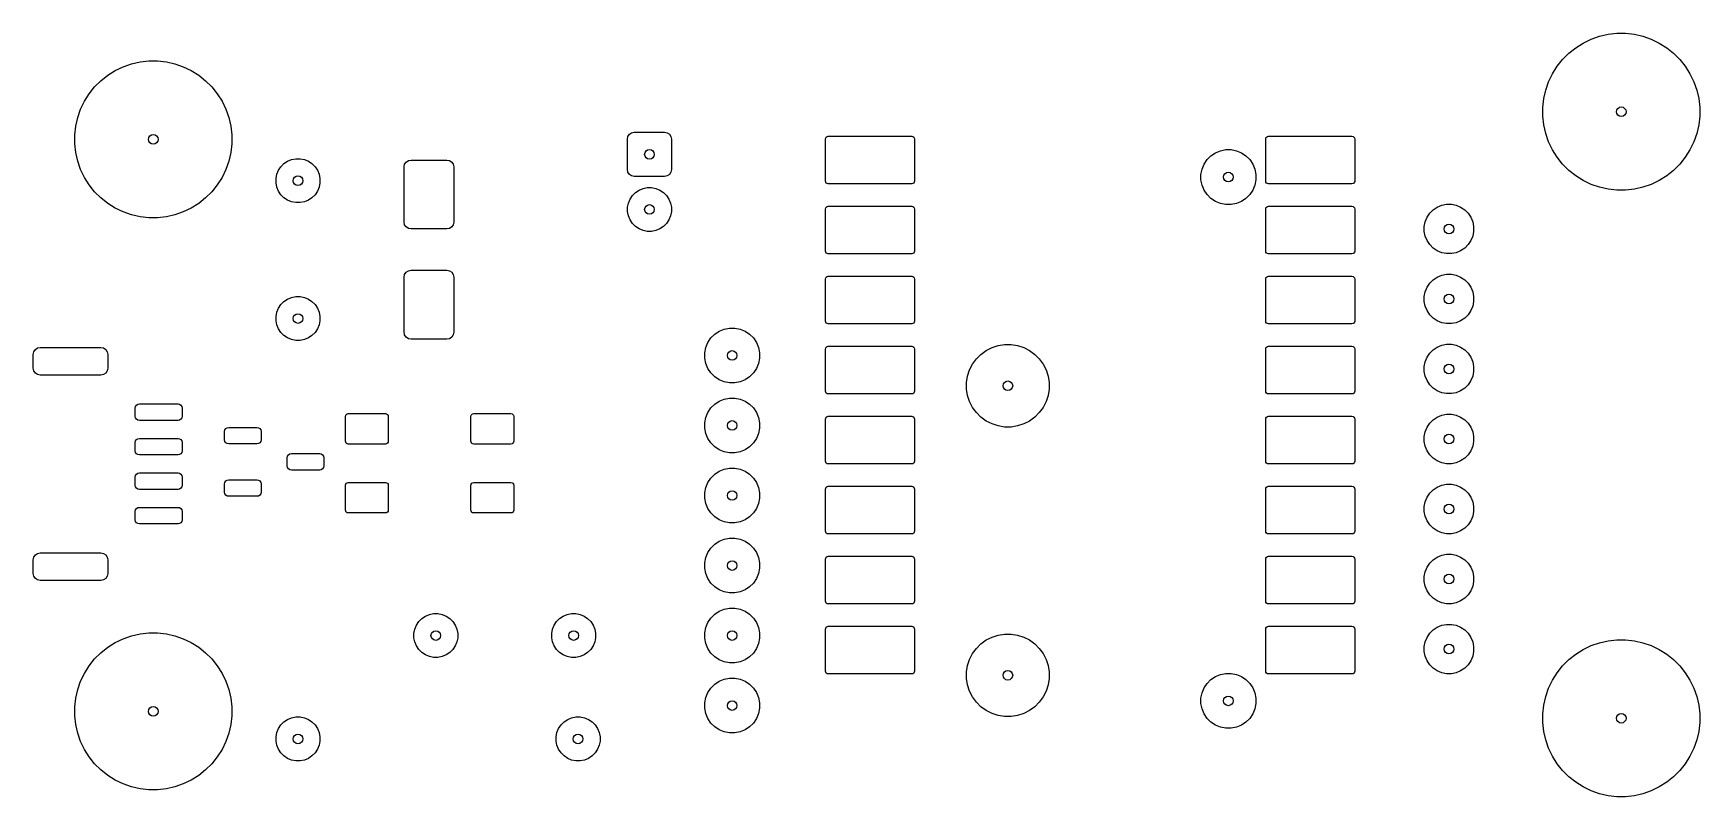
# Model space of a CAD drawing. Header units: millimetres. Extents: x 80.4 to 140.8, y -144.1 to -116.4.
import ezdxf

# ---------------------------------------------------------------- set-up
doc = ezdxf.new("R2010")
doc.units = ezdxf.units.MM
doc.layers.add('F.Mask', color=201, linetype='CONTINUOUS', true_color=0xd864ff)

msp = doc.modelspace()

# ---------------------------------------------------------------- linework, layer by layer
at = {"layer": 'F.Mask', "linetype": 'CONTINUOUS'}
for p, q in [((136.621401, -116.755613), (136.909352, -116.616943)), ((136.909352, -116.616943), (137.211019, -116.511386)), ((137.211019, -116.511386), (137.522607, -116.440268)), ((137.522607, -116.440268), (137.840199, -116.404484)), ((137.840199, -116.404484), (138.159801, -116.404484)), ((138.159801, -116.404484), (138.477393, -116.440268)), ((138.477393, -116.440268), (138.788981, -116.511386)), ((138.788981, -116.511386), (139.090648, -116.616943)), ((139.090648, -116.616943), (139.378599, -116.755613)), ((135.87492, -117.350912), (136.100912, -117.12492)), ((136.100912, -117.12492), (136.350787, -116.925652)), ((136.350787, -116.925652), (136.621401, -116.755613)), ((139.378599, -116.755613), (139.649213, -116.925652)), ((139.649213, -116.925652), (139.899088, -117.12492)), ((139.899088, -117.12492), (140.12508, -117.350912)), ((83.100787, -117.925652), (83.371401, -117.755613)), ((83.371401, -117.755613), (83.659352, -117.616943)), ((83.659352, -117.616943), (83.961019, -117.511386)), ((83.961019, -117.511386), (84.272607, -117.440268)), ((84.272607, -117.440268), (84.590199, -117.404484)), ((84.590199, -117.404484), (84.909801, -117.404484)), ((84.909801, -117.404484), (85.227393, -117.440268)), ((85.227393, -117.440268), (85.538981, -117.511386)), ((85.538981, -117.511386), (85.840648, -117.616943)), ((85.840648, -117.616943), (86.128599, -117.755613)), ((86.128599, -117.755613), (86.399213, -117.925652)), ((135.505613, -117.871401), (135.675652, -117.600787)), ((135.675652, -117.600787), (135.87492, -117.350912)), ((140.12508, -117.350912), (140.324348, -117.600787)), ((140.324348, -117.600787), (140.494387, -117.871401)), ((82.425652, -118.600787), (82.62492, -118.350912)), ((82.62492, -118.350912), (82.850912, -118.12492)), ((82.850912, -118.12492), (83.100787, -117.925652)), ((86.399213, -117.925652), (86.649088, -118.12492)), ((86.649088, -118.12492), (86.87508, -118.350912)), ((86.87508, -118.350912), (87.074348, -118.600787)), ((135.190268, -118.772607), (135.261386, -118.461019)), ((135.261386, -118.461019), (135.366943, -118.159352)), ((135.366943, -118.159352), (135.505613, -117.871401)), ((140.494387, -117.871401), (140.633057, -118.159352)), ((140.633057, -118.159352), (140.738614, -118.461019)), ((140.738614, -118.461019), (140.809732, -118.772607)), ((82.116943, -119.159352), (82.255613, -118.871401)), ((82.255613, -118.871401), (82.425652, -118.600787)), ((87.074348, -118.600787), (87.244387, -118.871401)), ((87.244387, -118.871401), (87.383057, -119.159352)), ((135.154484, -119.090199), (135.190268, -118.772607)), ((140.809732, -118.772607), (140.845516, -119.090199)), ((81.940268, -119.772607), (82.011386, -119.461019)), ((82.011386, -119.461019), (82.116943, -119.159352)), ((87.383057, -119.159352), (87.488614, -119.461019)), ((87.488614, -119.461019), (87.559732, -119.772607)), ((135.154484, -119.409801), (135.154484, -119.090199)), ((135.190268, -119.727393), (135.154484, -119.409801)), ((140.845516, -119.409801), (140.809732, -119.727393)), ((140.845516, -119.090199), (140.845516, -119.409801)), ((81.904484, -120.090199), (81.940268, -119.772607)), ((81.904484, -120.409801), (81.904484, -120.090199)), ((87.559732, -119.772607), (87.595516, -120.090199)), ((87.595516, -120.090199), (87.595516, -120.409801)), ((101.95, -120.244888), (101.96903, -120.149217)), ((101.95, -121.344888), (101.95, -120.244888)), ((101.96903, -120.149217), (102.023223, -120.068111)), ((102.023223, -120.068111), (102.104329, -120.013918)), ((102.104329, -120.013918), (102.2, -119.994888)), ((102.2, -119.994888), (103.3, -119.994888)), ((103.3, -119.994888), (103.395671, -120.013918)), ((103.395671, -120.013918), (103.476777, -120.068111)), ((103.476777, -120.068111), (103.53097, -120.149217)), ((103.53097, -120.149217), (103.55, -120.244888)), ((103.55, -120.244888), (103.55, -121.344888)), ((109.1355, -120.238), (109.143264, -120.198966)), ((109.1355, -121.762), (109.1355, -120.238)), ((109.143264, -120.198966), (109.165375, -120.165875)), ((109.165375, -120.165875), (109.198466, -120.143764)), ((109.198466, -120.143764), (109.2375, -120.136)), ((109.2375, -120.136), (112.2625, -120.136)), ((112.2625, -120.136), (112.301534, -120.143764)), ((112.301534, -120.143764), (112.334625, -120.165875)), ((112.334625, -120.165875), (112.356736, -120.198966)), ((112.356736, -120.198966), (112.3645, -120.238)), ((112.3645, -120.238), (112.3645, -121.762)), ((125.1055, -120.238), (125.113264, -120.198966)), ((125.1055, -121.762), (125.1055, -120.238)), ((125.113264, -120.198966), (125.135375, -120.165875)), ((125.135375, -120.165875), (125.168466, -120.143764)), ((125.168466, -120.143764), (125.2075, -120.136)), ((125.2075, -120.136), (128.2325, -120.136)), ((128.2325, -120.136), (128.271534, -120.143764)), ((128.271534, -120.143764), (128.304625, -120.165875)), ((128.304625, -120.165875), (128.326736, -120.198966)), ((128.326736, -120.198966), (128.3345, -120.238)), ((128.3345, -120.238), (128.3345, -121.762)), ((135.261386, -120.038981), (135.190268, -119.727393)), ((135.366943, -120.340648), (135.261386, -120.038981)), ((140.738614, -120.038981), (140.633057, -120.340648)), ((140.809732, -119.727393), (140.738614, -120.038981)), ((81.940268, -120.727393), (81.904484, -120.409801)), ((82.011386, -121.038981), (81.940268, -120.727393)), ((87.559732, -120.727393), (87.488614, -121.038981)), ((87.595516, -120.409801), (87.559732, -120.727393)), ((122.97699, -120.985607), (123.115607, -120.84699)), ((123.115607, -120.84699), (123.278603, -120.738079)), ((123.278603, -120.738079), (123.459715, -120.66306)), ((123.459715, -120.66306), (123.651983, -120.624815)), ((123.651983, -120.624815), (123.848017, -120.624815)), ((123.848017, -120.624815), (124.040285, -120.66306)), ((124.040285, -120.66306), (124.221397, -120.738079)), ((124.221397, -120.738079), (124.384393, -120.84699)), ((124.384393, -120.84699), (124.52301, -120.985607)), ((135.505613, -120.628599), (135.366943, -120.340648)), ((135.675652, -120.899213), (135.505613, -120.628599)), ((140.494387, -120.628599), (140.324348, -120.899213)), ((140.633057, -120.340648), (140.494387, -120.628599)), ((82.116943, -121.340648), (82.011386, -121.038981)), ((82.255613, -121.628599), (82.116943, -121.340648)), ((87.383057, -121.340648), (87.244387, -121.628599)), ((87.488614, -121.038981), (87.383057, -121.340648)), ((89.234448, -121.517772), (89.294463, -121.372883)), ((89.294463, -121.372883), (89.381592, -121.242485)), ((89.381592, -121.242485), (89.492485, -121.131592)), ((89.492485, -121.131592), (89.622883, -121.044463)), ((89.622883, -121.044463), (89.767772, -120.984448)), ((89.767772, -120.984448), (89.921586, -120.953852)), ((89.921586, -120.953852), (90.078414, -120.953852)), ((90.078414, -120.953852), (90.232228, -120.984448)), ((90.232228, -120.984448), (90.377117, -121.044463)), ((90.377117, -121.044463), (90.507515, -121.131592)), ((90.507515, -121.131592), (90.618408, -121.242485)), ((90.618408, -121.242485), (90.705537, -121.372883)), ((90.705537, -121.372883), (90.765552, -121.517772)), ((93.85, -121.25), (93.86903, -121.154329)), ((93.85, -123.25), (93.85, -121.25)), ((93.86903, -121.154329), (93.923223, -121.073223)), ((93.923223, -121.073223), (94.004329, -121.01903)), ((94.004329, -121.01903), (94.1, -121)), ((94.1, -121), (95.4, -121)), ((95.4, -121), (95.495671, -121.01903)), ((95.495671, -121.01903), (95.576777, -121.073223)), ((95.576777, -121.073223), (95.63097, -121.154329)), ((95.63097, -121.154329), (95.65, -121.25)), ((95.65, -121.25), (95.65, -123.25)), ((101.96903, -121.440559), (101.95, -121.344888)), ((102.023223, -121.521665), (101.96903, -121.440559)), ((103.53097, -121.440559), (103.476777, -121.521665)), ((103.55, -121.344888), (103.53097, -121.440559)), ((122.754815, -121.521983), (122.79306, -121.329715)), ((122.79306, -121.329715), (122.868079, -121.148603)), ((122.868079, -121.148603), (122.97699, -120.985607)), ((124.52301, -120.985607), (124.631921, -121.148603)), ((124.631921, -121.148603), (124.70694, -121.329715)), ((124.70694, -121.329715), (124.745185, -121.521983)), ((135.87492, -121.149088), (135.675652, -120.899213)), ((136.100912, -121.37508), (135.87492, -121.149088)), ((136.350787, -121.574348), (136.100912, -121.37508)), ((139.899088, -121.37508), (139.649213, -121.574348)), ((140.12508, -121.149088), (139.899088, -121.37508)), ((140.324348, -120.899213), (140.12508, -121.149088)), ((82.425652, -121.899213), (82.255613, -121.628599)), ((82.62492, -122.149088), (82.425652, -121.899213)), ((87.074348, -121.899213), (86.87508, -122.149088)), ((87.244387, -121.628599), (87.074348, -121.899213)), ((89.203852, -121.671586), (89.234448, -121.517772)), ((89.203852, -121.828414), (89.203852, -121.671586)), ((89.234448, -121.982228), (89.203852, -121.828414)), ((89.294463, -122.127117), (89.234448, -121.982228)), ((90.765552, -121.982228), (90.705537, -122.127117)), ((90.765552, -121.517772), (90.796148, -121.671586)), ((90.796148, -121.828414), (90.765552, -121.982228)), ((90.796148, -121.671586), (90.796148, -121.828414)), ((102.104329, -121.575858), (102.023223, -121.521665)), ((102.2, -121.594888), (102.104329, -121.575858)), ((103.3, -121.594888), (102.2, -121.594888)), ((102.242485, -122.17648), (102.372883, -122.089351)), ((102.372883, -122.089351), (102.517772, -122.029336)), ((102.517772, -122.029336), (102.671586, -121.99874)), ((102.671586, -121.99874), (102.828414, -121.99874)), ((102.828414, -121.99874), (102.982228, -122.029336)), ((102.982228, -122.029336), (103.127117, -122.089351)), ((103.127117, -122.089351), (103.257515, -122.17648)), ((103.395671, -121.575858), (103.3, -121.594888)), ((103.476777, -121.521665), (103.395671, -121.575858)), ((109.143264, -121.801034), (109.1355, -121.762)), ((109.165375, -121.834125), (109.143264, -121.801034)), ((109.198466, -121.856236), (109.165375, -121.834125)), ((109.2375, -121.864), (109.198466, -121.856236)), ((112.2625, -121.864), (109.2375, -121.864)), ((112.301534, -121.856236), (112.2625, -121.864)), ((112.334625, -121.834125), (112.301534, -121.856236)), ((112.356736, -121.801034), (112.334625, -121.834125)), ((112.3645, -121.762), (112.356736, -121.801034)), ((122.754815, -121.718017), (122.754815, -121.521983)), ((122.79306, -121.910285), (122.754815, -121.718017)), ((122.868079, -122.091397), (122.79306, -121.910285)), ((122.97699, -122.254393), (122.868079, -122.091397)), ((124.631921, -122.091397), (124.52301, -122.254393)), ((124.70694, -121.910285), (124.631921, -122.091397)), ((124.745185, -121.718017), (124.70694, -121.910285)), ((124.745185, -121.521983), (124.745185, -121.718017)), ((125.113264, -121.801034), (125.1055, -121.762)), ((125.135375, -121.834125), (125.113264, -121.801034)), ((125.168466, -121.856236), (125.135375, -121.834125)), ((125.2075, -121.864), (125.168466, -121.856236)), ((128.2325, -121.864), (125.2075, -121.864)), ((128.271534, -121.856236), (128.2325, -121.864)), ((128.304625, -121.834125), (128.271534, -121.856236)), ((128.326736, -121.801034), (128.304625, -121.834125)), ((128.3345, -121.762), (128.326736, -121.801034)), ((136.621401, -121.744387), (136.350787, -121.574348)), ((136.909352, -121.883057), (136.621401, -121.744387)), ((137.211019, -121.988614), (136.909352, -121.883057)), ((137.522607, -122.059732), (137.211019, -121.988614)), ((137.840199, -122.095516), (137.522607, -122.059732)), ((138.159801, -122.095516), (137.840199, -122.095516)), ((138.477393, -122.059732), (138.159801, -122.095516)), ((138.788981, -121.988614), (138.477393, -122.059732)), ((139.090648, -121.883057), (138.788981, -121.988614)), ((139.378599, -121.744387), (139.090648, -121.883057)), ((139.649213, -121.574348), (139.378599, -121.744387)), ((82.850912, -122.37508), (82.62492, -122.149088)), ((83.100787, -122.574348), (82.850912, -122.37508)), ((83.371401, -122.744387), (83.100787, -122.574348)), ((86.399213, -122.574348), (86.128599, -122.744387)), ((86.649088, -122.37508), (86.399213, -122.574348)), ((86.87508, -122.149088), (86.649088, -122.37508)), ((89.381592, -122.257515), (89.294463, -122.127117)), ((89.492485, -122.368408), (89.381592, -122.257515)), ((89.622883, -122.455537), (89.492485, -122.368408)), ((89.767772, -122.515552), (89.622883, -122.455537)), ((89.921586, -122.546148), (89.767772, -122.515552)), ((90.078414, -122.546148), (89.921586, -122.546148)), ((90.232228, -122.515552), (90.078414, -122.546148)), ((90.377117, -122.455537), (90.232228, -122.515552)), ((90.507515, -122.368408), (90.377117, -122.455537)), ((90.618408, -122.257515), (90.507515, -122.368408)), ((90.705537, -122.127117), (90.618408, -122.257515)), ((101.953852, -122.716474), (101.984448, -122.56266)), ((101.984448, -122.56266), (102.044463, -122.417771)), ((102.044463, -122.417771), (102.131592, -122.287373)), ((102.131592, -122.287373), (102.242485, -122.17648)), ((103.257515, -122.17648), (103.368408, -122.287373)), ((103.368408, -122.287373), (103.455537, -122.417771)), ((103.455537, -122.417771), (103.515552, -122.56266)), ((103.515552, -122.56266), (103.546148, -122.716474)), ((109.165375, -122.705875), (109.198466, -122.683764)), ((109.198466, -122.683764), (109.2375, -122.676)), ((109.2375, -122.676), (112.2625, -122.676)), ((112.2625, -122.676), (112.301534, -122.683764)), ((112.301534, -122.683764), (112.334625, -122.705875)), ((123.115607, -122.39301), (122.97699, -122.254393)), ((123.278603, -122.501921), (123.115607, -122.39301)), ((123.459715, -122.57694), (123.278603, -122.501921)), ((123.651983, -122.615185), (123.459715, -122.57694)), ((123.848017, -122.615185), (123.651983, -122.615185)), ((124.040285, -122.57694), (123.848017, -122.615185)), ((124.221397, -122.501921), (124.040285, -122.57694)), ((124.384393, -122.39301), (124.221397, -122.501921)), ((124.52301, -122.254393), (124.384393, -122.39301)), ((125.135375, -122.705875), (125.168466, -122.683764)), ((125.168466, -122.683764), (125.2075, -122.676)), ((125.2075, -122.676), (128.2325, -122.676)), ((128.2325, -122.676), (128.271534, -122.683764)), ((128.271534, -122.683764), (128.304625, -122.705875)), ((131.325743, -122.706271), (131.488744, -122.638754)), ((131.488744, -122.638754), (131.661785, -122.604334)), ((131.661785, -122.604334), (131.838215, -122.604334)), ((131.838215, -122.604334), (132.011256, -122.638754)), ((132.011256, -122.638754), (132.174257, -122.706271)), ((83.659352, -122.883057), (83.371401, -122.744387)), ((83.961019, -122.988614), (83.659352, -122.883057)), ((84.272607, -123.059732), (83.961019, -122.988614)), ((84.590199, -123.095516), (84.272607, -123.059732)), ((84.909801, -123.095516), (84.590199, -123.095516)), ((85.227393, -123.059732), (84.909801, -123.095516)), ((85.538981, -122.988614), (85.227393, -123.059732)), ((85.840648, -122.883057), (85.538981, -122.988614)), ((86.128599, -122.744387), (85.840648, -122.883057)), ((93.86903, -123.345671), (93.85, -123.25)), ((95.65, -123.25), (95.63097, -123.345671)), ((101.953852, -122.873302), (101.953852, -122.716474)), ((101.984448, -123.027116), (101.953852, -122.873302)), ((102.044463, -123.172005), (101.984448, -123.027116)), ((102.131592, -123.302403), (102.044463, -123.172005)), ((102.242485, -123.413296), (102.131592, -123.302403)), ((103.368408, -123.302403), (103.257515, -123.413296)), ((103.455537, -123.172005), (103.368408, -123.302403)), ((103.515552, -123.027116), (103.455537, -123.172005)), ((103.546148, -122.873302), (103.515552, -123.027116)), ((103.546148, -122.716474), (103.546148, -122.873302)), ((109.1355, -122.778), (109.143264, -122.738966)), ((109.1355, -124.302), (109.1355, -122.778)), ((109.143264, -122.738966), (109.165375, -122.705875)), ((112.334625, -122.705875), (112.356736, -122.738966)), ((112.356736, -122.738966), (112.3645, -122.778)), ((112.3645, -122.778), (112.3645, -124.302)), ((125.1055, -122.778), (125.113264, -122.738966)), ((125.1055, -124.302), (125.1055, -122.778)), ((125.113264, -122.738966), (125.135375, -122.705875)), ((128.304625, -122.705875), (128.326736, -122.738966)), ((128.326736, -122.738966), (128.3345, -122.778)), ((128.3345, -122.778), (128.3345, -124.302)), ((130.854334, -123.411785), (130.888754, -123.238744)), ((130.888754, -123.238744), (130.956271, -123.075743)), ((130.956271, -123.075743), (131.054291, -122.929046)), ((131.054291, -122.929046), (131.179046, -122.804291)), ((131.179046, -122.804291), (131.325743, -122.706271)), ((132.174257, -122.706271), (132.320954, -122.804291)), ((132.320954, -122.804291), (132.445709, -122.929046)), ((132.445709, -122.929046), (132.543729, -123.075743)), ((132.543729, -123.075743), (132.611246, -123.238744)), ((132.611246, -123.238744), (132.645666, -123.411785)), ((93.923223, -123.426777), (93.86903, -123.345671)), ((94.004329, -123.48097), (93.923223, -123.426777)), ((94.1, -123.5), (94.004329, -123.48097)), ((95.4, -123.5), (94.1, -123.5)), ((95.495671, -123.48097), (95.4, -123.5)), ((95.576777, -123.426777), (95.495671, -123.48097)), ((95.63097, -123.345671), (95.576777, -123.426777)), ((102.372883, -123.500425), (102.242485, -123.413296)), ((102.517772, -123.56044), (102.372883, -123.500425)), ((102.671586, -123.591036), (102.517772, -123.56044)), ((102.828414, -123.591036), (102.671586, -123.591036)), ((102.982228, -123.56044), (102.828414, -123.591036)), ((103.127117, -123.500425), (102.982228, -123.56044)), ((103.257515, -123.413296), (103.127117, -123.500425)), ((130.854334, -123.588215), (130.854334, -123.411785)), ((130.888754, -123.761256), (130.854334, -123.588215)), ((130.956271, -123.924257), (130.888754, -123.761256)), ((132.611246, -123.761256), (132.543729, -123.924257)), ((132.645666, -123.588215), (132.611246, -123.761256)), ((132.645666, -123.411785), (132.645666, -123.588215)), ((109.143264, -124.341034), (109.1355, -124.302)), ((109.165375, -124.374125), (109.143264, -124.341034)), ((109.198466, -124.396236), (109.165375, -124.374125)), ((109.2375, -124.404), (109.198466, -124.396236)), ((112.2625, -124.404), (109.2375, -124.404)), ((112.301534, -124.396236), (112.2625, -124.404)), ((112.334625, -124.374125), (112.301534, -124.396236)), ((112.356736, -124.341034), (112.334625, -124.374125)), ((112.3645, -124.302), (112.356736, -124.341034)), ((125.113264, -124.341034), (125.1055, -124.302)), ((125.135375, -124.374125), (125.113264, -124.341034)), ((125.168466, -124.396236), (125.135375, -124.374125)), ((125.2075, -124.404), (125.168466, -124.396236)), ((128.2325, -124.404), (125.2075, -124.404)), ((128.271534, -124.396236), (128.2325, -124.404)), ((128.304625, -124.374125), (128.271534, -124.396236)), ((128.326736, -124.341034), (128.304625, -124.374125)), ((128.3345, -124.302), (128.326736, -124.341034)), ((131.054291, -124.070954), (130.956271, -123.924257)), ((131.179046, -124.195709), (131.054291, -124.070954)), ((131.325743, -124.293729), (131.179046, -124.195709)), ((131.488744, -124.361246), (131.325743, -124.293729)), ((131.661785, -124.395666), (131.488744, -124.361246)), ((131.838215, -124.395666), (131.661785, -124.395666)), ((132.011256, -124.361246), (131.838215, -124.395666)), ((132.174257, -124.293729), (132.011256, -124.361246)), ((132.320954, -124.195709), (132.174257, -124.293729)), ((132.445709, -124.070954), (132.320954, -124.195709)), ((132.543729, -123.924257), (132.445709, -124.070954)), ((93.86903, -125.154329), (93.923223, -125.073223)), ((93.923223, -125.073223), (94.004329, -125.01903)), ((94.004329, -125.01903), (94.1, -125)), ((94.1, -125), (95.4, -125)), ((95.4, -125), (95.495671, -125.01903)), ((95.495671, -125.01903), (95.576777, -125.073223)), ((95.576777, -125.073223), (95.63097, -125.154329)), ((93.85, -125.25), (93.86903, -125.154329)), ((93.85, -127.25), (93.85, -125.25)), ((95.63097, -125.154329), (95.65, -125.25)), ((95.65, -125.25), (95.65, -127.25)), ((109.1355, -125.318), (109.143264, -125.278966)), ((109.1355, -126.842), (109.1355, -125.318)), ((109.143264, -125.278966), (109.165375, -125.245875)), ((109.165375, -125.245875), (109.198466, -125.223764)), ((109.198466, -125.223764), (109.2375, -125.216)), ((109.2375, -125.216), (112.2625, -125.216)), ((112.2625, -125.216), (112.301534, -125.223764)), ((112.301534, -125.223764), (112.334625, -125.245875)), ((112.334625, -125.245875), (112.356736, -125.278966)), ((112.356736, -125.278966), (112.3645, -125.318)), ((112.3645, -125.318), (112.3645, -126.842)), ((125.1055, -125.318), (125.113264, -125.278966)), ((125.1055, -126.842), (125.1055, -125.318)), ((125.113264, -125.278966), (125.135375, -125.245875)), ((125.135375, -125.245875), (125.168466, -125.223764)), ((125.168466, -125.223764), (125.2075, -125.216)), ((125.2075, -125.216), (128.2325, -125.216)), ((128.2325, -125.216), (128.271534, -125.223764)), ((128.271534, -125.223764), (128.304625, -125.245875)), ((128.304625, -125.245875), (128.326736, -125.278966)), ((128.326736, -125.278966), (128.3345, -125.318)), ((128.3345, -125.318), (128.3345, -126.842)), ((130.888754, -125.778744), (130.956271, -125.615743)), ((130.956271, -125.615743), (131.054291, -125.469046)), ((131.054291, -125.469046), (131.179046, -125.344291)), ((131.179046, -125.344291), (131.325743, -125.246271)), ((131.325743, -125.246271), (131.488744, -125.178754)), ((131.488744, -125.178754), (131.661785, -125.144334)), ((131.661785, -125.144334), (131.838215, -125.144334)), ((131.838215, -125.144334), (132.011256, -125.178754)), ((132.011256, -125.178754), (132.174257, -125.246271)), ((132.174257, -125.246271), (132.320954, -125.344291)), ((132.320954, -125.344291), (132.445709, -125.469046)), ((132.445709, -125.469046), (132.543729, -125.615743)), ((132.543729, -125.615743), (132.611246, -125.778744)), ((89.294463, -126.372883), (89.381592, -126.242485)), ((89.381592, -126.242485), (89.492485, -126.131592)), ((89.492485, -126.131592), (89.622883, -126.044463)), ((89.622883, -126.044463), (89.767772, -125.984448)), ((89.767772, -125.984448), (89.921586, -125.953852)), ((89.921586, -125.953852), (90.078414, -125.953852)), ((90.078414, -125.953852), (90.232228, -125.984448)), ((90.232228, -125.984448), (90.377117, -126.044463)), ((90.377117, -126.044463), (90.507515, -126.131592)), ((90.507515, -126.131592), (90.618408, -126.242485)), ((90.618408, -126.242485), (90.705537, -126.372883)), ((130.854334, -125.951785), (130.888754, -125.778744)), ((130.854334, -126.128215), (130.854334, -125.951785)), ((130.888754, -126.301256), (130.854334, -126.128215)), ((130.956271, -126.464257), (130.888754, -126.301256)), ((132.611246, -126.301256), (132.543729, -126.464257)), ((132.611246, -125.778744), (132.645666, -125.951785)), ((132.645666, -126.128215), (132.611246, -126.301256)), ((132.645666, -125.951785), (132.645666, -126.128215)), ((89.203852, -126.671586), (89.234448, -126.517772)), ((89.203852, -126.828414), (89.203852, -126.671586)), ((89.234448, -126.982228), (89.203852, -126.828414)), ((89.234448, -126.517772), (89.294463, -126.372883)), ((90.705537, -126.372883), (90.765552, -126.517772)), ((90.765552, -126.517772), (90.796148, -126.671586)), ((90.796148, -126.828414), (90.765552, -126.982228)), ((90.796148, -126.671586), (90.796148, -126.828414)), ((109.143264, -126.881034), (109.1355, -126.842)), ((109.165375, -126.914125), (109.143264, -126.881034)), ((109.198466, -126.936236), (109.165375, -126.914125)), ((112.334625, -126.914125), (112.301534, -126.936236)), ((112.356736, -126.881034), (112.334625, -126.914125)), ((112.3645, -126.842), (112.356736, -126.881034)), ((125.113264, -126.881034), (125.1055, -126.842)), ((125.135375, -126.914125), (125.113264, -126.881034)), ((125.168466, -126.936236), (125.135375, -126.914125)), ((128.304625, -126.914125), (128.271534, -126.936236)), ((128.326736, -126.881034), (128.304625, -126.914125)), ((128.3345, -126.842), (128.326736, -126.881034)), ((131.054291, -126.610954), (130.956271, -126.464257)), ((131.179046, -126.735709), (131.054291, -126.610954)), ((131.325743, -126.833729), (131.179046, -126.735709)), ((131.488744, -126.901246), (131.325743, -126.833729)), ((131.661785, -126.935666), (131.488744, -126.901246)), ((132.011256, -126.901246), (131.838215, -126.935666)), ((132.174257, -126.833729), (132.011256, -126.901246)), ((132.320954, -126.735709), (132.174257, -126.833729)), ((132.445709, -126.610954), (132.320954, -126.735709)), ((132.543729, -126.464257), (132.445709, -126.610954)), ((89.294463, -127.127117), (89.234448, -126.982228)), ((89.381592, -127.257515), (89.294463, -127.127117)), ((89.492485, -127.368408), (89.381592, -127.257515)), ((89.622883, -127.455537), (89.492485, -127.368408)), ((89.767772, -127.515552), (89.622883, -127.455537)), ((89.921586, -127.546148), (89.767772, -127.515552)), ((90.232228, -127.515552), (90.078414, -127.546148)), ((90.377117, -127.455537), (90.232228, -127.515552)), ((90.507515, -127.368408), (90.377117, -127.455537)), ((90.618408, -127.257515), (90.507515, -127.368408)), ((90.705537, -127.127117), (90.618408, -127.257515)), ((90.765552, -126.982228), (90.705537, -127.127117)), ((93.86903, -127.345671), (93.85, -127.25)), ((93.923223, -127.426777), (93.86903, -127.345671)), ((94.004329, -127.48097), (93.923223, -127.426777)), ((94.1, -127.5), (94.004329, -127.48097)), ((95.4, -127.5), (94.1, -127.5)), ((95.495671, -127.48097), (95.4, -127.5)), ((95.576777, -127.426777), (95.495671, -127.48097)), ((95.63097, -127.345671), (95.576777, -127.426777)), ((95.65, -127.25), (95.63097, -127.345671)), ((104.868079, -127.618603), (104.97699, -127.455607)), ((104.97699, -127.455607), (105.115607, -127.31699)), ((105.115607, -127.31699), (105.278603, -127.208079)), ((105.278603, -127.208079), (105.459715, -127.13306)), ((105.459715, -127.13306), (105.651983, -127.094815)), ((105.651983, -127.094815), (105.848017, -127.094815)), ((105.848017, -127.094815), (106.040285, -127.13306)), ((106.040285, -127.13306), (106.221397, -127.208079)), ((106.221397, -127.208079), (106.384393, -127.31699)), ((106.384393, -127.31699), (106.52301, -127.455607)), ((106.52301, -127.455607), (106.631921, -127.618603)), ((109.2375, -126.944), (109.198466, -126.936236)), ((112.2625, -126.944), (109.2375, -126.944)), ((112.301534, -126.936236), (112.2625, -126.944)), ((125.2075, -126.944), (125.168466, -126.936236)), ((128.2325, -126.944), (125.2075, -126.944)), ((128.271534, -126.936236), (128.2325, -126.944)), ((131.838215, -126.935666), (131.661785, -126.935666)), ((80.4, -128.05), (80.41903, -127.954329)), ((80.4, -128.55), (80.4, -128.05)), ((80.41903, -127.954329), (80.473223, -127.873223)), ((80.473223, -127.873223), (80.554329, -127.81903)), ((80.554329, -127.81903), (80.65, -127.8)), ((80.65, -127.8), (82.85, -127.8)), ((82.85, -127.8), (82.945671, -127.81903)), ((82.945671, -127.81903), (83.026777, -127.873223)), ((83.026777, -127.873223), (83.08097, -127.954329)), ((83.08097, -127.954329), (83.1, -128.05)), ((83.1, -128.05), (83.1, -128.55)), ((90.078414, -127.546148), (89.921586, -127.546148)), ((104.754815, -127.991983), (104.79306, -127.799715)), ((104.754815, -128.188017), (104.754815, -127.991983)), ((104.79306, -127.799715), (104.868079, -127.618603)), ((106.631921, -127.618603), (106.70694, -127.799715)), ((106.70694, -127.799715), (106.745185, -127.991983)), ((106.745185, -127.991983), (106.745185, -128.188017)), ((109.1355, -127.858), (109.143264, -127.818966)), ((109.1355, -129.382), (109.1355, -127.858)), ((109.143264, -127.818966), (109.165375, -127.785875)), ((109.165375, -127.785875), (109.198466, -127.763764)), ((109.198466, -127.763764), (109.2375, -127.756)), ((109.2375, -127.756), (112.2625, -127.756)), ((112.2625, -127.756), (112.301534, -127.763764)), ((112.301534, -127.763764), (112.334625, -127.785875)), ((112.334625, -127.785875), (112.356736, -127.818966)), ((112.356736, -127.818966), (112.3645, -127.858)), ((112.3645, -127.858), (112.3645, -129.382)), ((114.609391, -128.215828), (114.775828, -128.049391)), ((114.775828, -128.049391), (114.966252, -127.91104)), ((114.966252, -127.91104), (115.175975, -127.804181)), ((115.175975, -127.804181), (115.399832, -127.731445)), ((115.399832, -127.731445), (115.632311, -127.694624)), ((115.632311, -127.694624), (115.867689, -127.694624)), ((115.867689, -127.694624), (116.100168, -127.731445)), ((116.100168, -127.731445), (116.324025, -127.804181)), ((116.324025, -127.804181), (116.533748, -127.91104)), ((116.533748, -127.91104), (116.724172, -128.049391)), ((116.724172, -128.049391), (116.890609, -128.215828)), ((125.1055, -127.858), (125.113264, -127.818966)), ((125.1055, -129.382), (125.1055, -127.858)), ((125.113264, -127.818966), (125.135375, -127.785875)), ((125.135375, -127.785875), (125.168466, -127.763764)), ((125.168466, -127.763764), (125.2075, -127.756)), ((125.2075, -127.756), (128.2325, -127.756)), ((128.2325, -127.756), (128.271534, -127.763764)), ((128.271534, -127.763764), (128.304625, -127.785875)), ((128.304625, -127.785875), (128.326736, -127.818966)), ((128.326736, -127.818966), (128.3345, -127.858)), ((128.3345, -127.858), (128.3345, -129.382)), ((130.956271, -128.155743), (131.054291, -128.009046)), ((131.054291, -128.009046), (131.179046, -127.884291)), ((131.179046, -127.884291), (131.325743, -127.786271)), ((131.325743, -127.786271), (131.488744, -127.718754)), ((131.488744, -127.718754), (131.661785, -127.684334)), ((131.661785, -127.684334), (131.838215, -127.684334)), ((131.838215, -127.684334), (132.011256, -127.718754)), ((132.011256, -127.718754), (132.174257, -127.786271)), ((132.174257, -127.786271), (132.320954, -127.884291)), ((132.320954, -127.884291), (132.445709, -128.009046)), ((132.445709, -128.009046), (132.543729, -128.155743)), ((80.41903, -128.645671), (80.4, -128.55)), ((80.473223, -128.726777), (80.41903, -128.645671)), ((80.554329, -128.78097), (80.473223, -128.726777)), ((83.026777, -128.726777), (82.945671, -128.78097)), ((83.08097, -128.645671), (83.026777, -128.726777)), ((83.1, -128.55), (83.08097, -128.645671)), ((104.79306, -128.380285), (104.754815, -128.188017)), ((104.868079, -128.561397), (104.79306, -128.380285)), ((104.97699, -128.724393), (104.868079, -128.561397)), ((105.115607, -128.86301), (104.97699, -128.724393)), ((106.52301, -128.724393), (106.384393, -128.86301)), ((106.631921, -128.561397), (106.52301, -128.724393)), ((106.70694, -128.380285), (106.631921, -128.561397)), ((106.745185, -128.188017), (106.70694, -128.380285)), ((114.291445, -128.839832), (114.364181, -128.615975)), ((114.364181, -128.615975), (114.47104, -128.406252)), ((114.47104, -128.406252), (114.609391, -128.215828)), ((116.890609, -128.215828), (117.02896, -128.406252)), ((117.02896, -128.406252), (117.135819, -128.615975)), ((117.135819, -128.615975), (117.208555, -128.839832)), ((130.854334, -128.491785), (130.888754, -128.318744)), ((130.854334, -128.668215), (130.854334, -128.491785)), ((130.888754, -128.841256), (130.854334, -128.668215)), ((130.888754, -128.318744), (130.956271, -128.155743)), ((132.543729, -128.155743), (132.611246, -128.318744)), ((132.611246, -128.318744), (132.645666, -128.491785)), ((132.645666, -128.668215), (132.611246, -128.841256)), ((132.645666, -128.491785), (132.645666, -128.668215)), ((80.65, -128.8), (80.554329, -128.78097)), ((82.85, -128.8), (80.65, -128.8)), ((82.945671, -128.78097), (82.85, -128.8)), ((105.278603, -128.971921), (105.115607, -128.86301)), ((105.459715, -129.04694), (105.278603, -128.971921)), ((105.651983, -129.085185), (105.459715, -129.04694)), ((105.848017, -129.085185), (105.651983, -129.085185)), ((106.040285, -129.04694), (105.848017, -129.085185)), ((106.221397, -128.971921), (106.040285, -129.04694)), ((106.384393, -128.86301), (106.221397, -128.971921)), ((114.254624, -129.072311), (114.291445, -128.839832)), ((114.254624, -129.307689), (114.254624, -129.072311)), ((114.291445, -129.540168), (114.254624, -129.307689)), ((117.208555, -128.839832), (117.245376, -129.072311)), ((117.245376, -129.307689), (117.208555, -129.540168)), ((117.245376, -129.072311), (117.245376, -129.307689)), ((130.956271, -129.004257), (130.888754, -128.841256)), ((131.054291, -129.150954), (130.956271, -129.004257)), ((131.179046, -129.275709), (131.054291, -129.150954)), ((131.325743, -129.373729), (131.179046, -129.275709)), ((132.320954, -129.275709), (132.174257, -129.373729)), ((132.445709, -129.150954), (132.320954, -129.275709)), ((132.543729, -129.004257), (132.445709, -129.150954)), ((132.611246, -128.841256), (132.543729, -129.004257)), ((84.1, -130), (84.111418, -129.942597)), ((84.111418, -129.942597), (84.143934, -129.893934)), ((84.143934, -129.893934), (84.192597, -129.861418)), ((84.192597, -129.861418), (84.25, -129.85)), ((84.25, -129.85), (85.65, -129.85)), ((85.65, -129.85), (85.707403, -129.861418)), ((85.707403, -129.861418), (85.756066, -129.893934)), ((85.756066, -129.893934), (85.788582, -129.942597)), ((85.788582, -129.942597), (85.8, -130)), ((104.97699, -129.995607), (105.115607, -129.85699)), ((105.115607, -129.85699), (105.278603, -129.748079)), ((105.278603, -129.748079), (105.459715, -129.67306)), ((105.459715, -129.67306), (105.651983, -129.634815)), ((105.651983, -129.634815), (105.848017, -129.634815)), ((105.848017, -129.634815), (106.040285, -129.67306)), ((106.040285, -129.67306), (106.221397, -129.748079)), ((106.221397, -129.748079), (106.384393, -129.85699)), ((106.384393, -129.85699), (106.52301, -129.995607)), ((109.143264, -129.421034), (109.1355, -129.382)), ((109.165375, -129.454125), (109.143264, -129.421034)), ((109.198466, -129.476236), (109.165375, -129.454125)), ((109.2375, -129.484), (109.198466, -129.476236)), ((112.2625, -129.484), (109.2375, -129.484)), ((112.301534, -129.476236), (112.2625, -129.484)), ((112.334625, -129.454125), (112.301534, -129.476236)), ((112.356736, -129.421034), (112.334625, -129.454125)), ((112.3645, -129.382), (112.356736, -129.421034)), ((114.364181, -129.764025), (114.291445, -129.540168)), ((114.47104, -129.973748), (114.364181, -129.764025)), ((117.135819, -129.764025), (117.02896, -129.973748)), ((117.208555, -129.540168), (117.135819, -129.764025)), ((125.113264, -129.421034), (125.1055, -129.382)), ((125.135375, -129.454125), (125.113264, -129.421034)), ((125.168466, -129.476236), (125.135375, -129.454125)), ((125.2075, -129.484), (125.168466, -129.476236)), ((128.2325, -129.484), (125.2075, -129.484)), ((128.271534, -129.476236), (128.2325, -129.484)), ((128.304625, -129.454125), (128.271534, -129.476236)), ((128.326736, -129.421034), (128.304625, -129.454125)), ((128.3345, -129.382), (128.326736, -129.421034)), ((131.488744, -129.441246), (131.325743, -129.373729)), ((131.661785, -129.475666), (131.488744, -129.441246)), ((131.838215, -129.475666), (131.661785, -129.475666)), ((132.011256, -129.441246), (131.838215, -129.475666)), ((132.174257, -129.373729), (132.011256, -129.441246)), ((84.1, -130.3), (84.1, -130)), ((84.111418, -130.357403), (84.1, -130.3)), ((84.143934, -130.406066), (84.111418, -130.357403)), ((84.192597, -130.438582), (84.143934, -130.406066)), ((84.25, -130.45), (84.192597, -130.438582)), ((85.65, -130.45), (84.25, -130.45)), ((85.707403, -130.438582), (85.65, -130.45)), ((85.756066, -130.406066), (85.707403, -130.438582)), ((85.788582, -130.357403), (85.756066, -130.406066)), ((85.8, -130.3), (85.788582, -130.357403)), ((85.8, -130), (85.8, -130.3)), ((91.723, -130.3), (91.730764, -130.260966)), ((91.723, -131.2), (91.723, -130.3)), ((91.730764, -130.260966), (91.752875, -130.227875)), ((91.752875, -130.227875), (91.785966, -130.205764)), ((91.785966, -130.205764), (91.825, -130.198)), ((91.825, -130.198), (93.175, -130.198)), ((93.175, -130.198), (93.214034, -130.205764)), ((93.214034, -130.205764), (93.247125, -130.227875)), ((93.247125, -130.227875), (93.269236, -130.260966)), ((93.269236, -130.260966), (93.277, -130.3)), ((93.277, -130.3), (93.277, -131.2)), ((96.273, -130.3), (96.280764, -130.260966)), ((96.273, -131.2), (96.273, -130.3)), ((96.280764, -130.260966), (96.302875, -130.227875)), ((96.302875, -130.227875), (96.335966, -130.205764)), ((96.335966, -130.205764), (96.375, -130.198)), ((96.375, -130.198), (97.725, -130.198)), ((97.725, -130.198), (97.764034, -130.205764)), ((97.764034, -130.205764), (97.797125, -130.227875)), ((97.797125, -130.227875), (97.819236, -130.260966)), ((97.819236, -130.260966), (97.827, -130.3)), ((97.827, -130.3), (97.827, -131.2)), ((104.754815, -130.531983), (104.79306, -130.339715)), ((104.754815, -130.728017), (104.754815, -130.531983)), ((104.79306, -130.339715), (104.868079, -130.158603)), ((104.868079, -130.158603), (104.97699, -129.995607)), ((106.52301, -129.995607), (106.631921, -130.158603)), ((106.631921, -130.158603), (106.70694, -130.339715)), ((106.70694, -130.339715), (106.745185, -130.531983)), ((106.745185, -130.531983), (106.745185, -130.728017)), ((109.1355, -130.398), (109.143264, -130.358966)), ((109.1355, -131.922), (109.1355, -130.398)), ((109.143264, -130.358966), (109.165375, -130.325875)), ((109.165375, -130.325875), (109.198466, -130.303764)), ((109.198466, -130.303764), (109.2375, -130.296)), ((109.2375, -130.296), (112.2625, -130.296)), ((112.2625, -130.296), (112.301534, -130.303764)), ((112.301534, -130.303764), (112.334625, -130.325875)), ((112.334625, -130.325875), (112.356736, -130.358966)), ((112.356736, -130.358966), (112.3645, -130.398)), ((112.3645, -130.398), (112.3645, -131.922)), ((114.609391, -130.164172), (114.47104, -129.973748)), ((114.775828, -130.330609), (114.609391, -130.164172)), ((114.966252, -130.46896), (114.775828, -130.330609)), ((115.175975, -130.575819), (114.966252, -130.46896)), ((116.533748, -130.46896), (116.324025, -130.575819)), ((116.724172, -130.330609), (116.533748, -130.46896)), ((116.890609, -130.164172), (116.724172, -130.330609)), ((117.02896, -129.973748), (116.890609, -130.164172)), ((125.1055, -130.398), (125.113264, -130.358966)), ((125.1055, -131.922), (125.1055, -130.398)), ((125.113264, -130.358966), (125.135375, -130.325875)), ((125.135375, -130.325875), (125.168466, -130.303764)), ((125.168466, -130.303764), (125.2075, -130.296)), ((125.2075, -130.296), (128.2325, -130.296)), ((128.2325, -130.296), (128.271534, -130.303764)), ((128.271534, -130.303764), (128.304625, -130.325875)), ((128.304625, -130.325875), (128.326736, -130.358966)), ((128.326736, -130.358966), (128.3345, -130.398)), ((128.3345, -130.398), (128.3345, -131.922)), ((130.956271, -130.695743), (131.054291, -130.549046)), ((131.054291, -130.549046), (131.179046, -130.424291)), ((131.179046, -130.424291), (131.325743, -130.326271)), ((131.325743, -130.326271), (131.488744, -130.258754)), ((131.488744, -130.258754), (131.661785, -130.224334)), ((131.661785, -130.224334), (131.838215, -130.224334)), ((131.838215, -130.224334), (132.011256, -130.258754)), ((132.011256, -130.258754), (132.174257, -130.326271)), ((132.174257, -130.326271), (132.320954, -130.424291)), ((132.320954, -130.424291), (132.445709, -130.549046)), ((132.445709, -130.549046), (132.543729, -130.695743)), ((84.111418, -131.192597), (84.143934, -131.143934)), ((84.143934, -131.143934), (84.192597, -131.111418)), ((84.192597, -131.111418), (84.25, -131.1)), ((84.25, -131.1), (85.65, -131.1)), ((85.65, -131.1), (85.707403, -131.111418)), ((85.707403, -131.111418), (85.756066, -131.143934)), ((85.756066, -131.143934), (85.788582, -131.192597)), ((87.3375, -130.85), (87.348918, -130.792597)), ((87.3375, -131.15), (87.3375, -130.85)), ((87.348918, -131.207403), (87.3375, -131.15)), ((87.348918, -130.792597), (87.381434, -130.743934)), ((87.381434, -130.743934), (87.430097, -130.711418)), ((87.430097, -130.711418), (87.4875, -130.7)), ((87.4875, -130.7), (88.5125, -130.7)), ((88.5125, -130.7), (88.569903, -130.711418)), ((88.569903, -130.711418), (88.618566, -130.743934)), ((88.618566, -130.743934), (88.651082, -130.792597)), ((88.651082, -130.792597), (88.6625, -130.85)), ((88.6625, -131.15), (88.651082, -131.207403)), ((88.6625, -130.85), (88.6625, -131.15)), ((104.79306, -130.920285), (104.754815, -130.728017)), ((104.868079, -131.101397), (104.79306, -130.920285)), ((104.97699, -131.264393), (104.868079, -131.101397)), ((106.631921, -131.101397), (106.52301, -131.264393)), ((106.70694, -130.920285), (106.631921, -131.101397)), ((106.745185, -130.728017), (106.70694, -130.920285)), ((115.399832, -130.648555), (115.175975, -130.575819)), ((115.632311, -130.685376), (115.399832, -130.648555)), ((115.867689, -130.685376), (115.632311, -130.685376)), ((116.100168, -130.648555), (115.867689, -130.685376)), ((116.324025, -130.575819), (116.100168, -130.648555)), ((130.854334, -131.031785), (130.888754, -130.858744)), ((130.854334, -131.208215), (130.854334, -131.031785)), ((130.888754, -130.858744), (130.956271, -130.695743)), ((132.543729, -130.695743), (132.611246, -130.858744)), ((132.611246, -130.858744), (132.645666, -131.031785)), ((132.645666, -131.031785), (132.645666, -131.208215)), ((84.1, -131.25), (84.111418, -131.192597)), ((84.1, -131.55), (84.1, -131.25)), ((84.111418, -131.607403), (84.1, -131.55)), ((84.143934, -131.656066), (84.111418, -131.607403)), ((84.192597, -131.688582), (84.143934, -131.656066)), ((84.25, -131.7), (84.192597, -131.688582)), ((85.65, -131.7), (84.25, -131.7)), ((85.707403, -131.688582), (85.65, -131.7)), ((85.756066, -131.656066), (85.707403, -131.688582)), ((85.788582, -131.607403), (85.756066, -131.656066)), ((85.788582, -131.192597), (85.8, -131.25)), ((85.8, -131.55), (85.788582, -131.607403)), ((85.8, -131.25), (85.8, -131.55)), ((87.381434, -131.256066), (87.348918, -131.207403)), ((87.430097, -131.288582), (87.381434, -131.256066)), ((87.4875, -131.3), (87.430097, -131.288582)), ((88.5125, -131.3), (87.4875, -131.3)), ((88.569903, -131.288582), (88.5125, -131.3)), ((88.618566, -131.256066), (88.569903, -131.288582)), ((88.651082, -131.207403), (88.618566, -131.256066)), ((89.6125, -131.8), (89.623918, -131.742597)), ((89.623918, -131.742597), (89.656434, -131.693934)), ((89.656434, -131.693934), (89.705097, -131.661418)), ((89.705097, -131.661418), (89.7625, -131.65)), ((89.7625, -131.65), (90.7875, -131.65)), ((90.7875, -131.65), (90.844903, -131.661418)), ((90.844903, -131.661418), (90.893566, -131.693934)), ((90.893566, -131.693934), (90.926082, -131.742597)), ((90.926082, -131.742597), (90.9375, -131.8)), ((91.730764, -131.239034), (91.723, -131.2)), ((91.752875, -131.272125), (91.730764, -131.239034)), ((91.785966, -131.294236), (91.752875, -131.272125)), ((91.825, -131.302), (91.785966, -131.294236)), ((93.175, -131.302), (91.825, -131.302)), ((93.214034, -131.294236), (93.175, -131.302)), ((93.247125, -131.272125), (93.214034, -131.294236)), ((93.269236, -131.239034), (93.247125, -131.272125)), ((93.277, -131.2), (93.269236, -131.239034)), ((96.280764, -131.239034), (96.273, -131.2)), ((96.302875, -131.272125), (96.280764, -131.239034)), ((96.335966, -131.294236), (96.302875, -131.272125)), ((96.375, -131.302), (96.335966, -131.294236)), ((97.725, -131.302), (96.375, -131.302)), ((97.764034, -131.294236), (97.725, -131.302)), ((97.797125, -131.272125), (97.764034, -131.294236)), ((97.819236, -131.239034), (97.797125, -131.272125)), ((97.827, -131.2), (97.819236, -131.239034)), ((105.115607, -131.40301), (104.97699, -131.264393)), ((105.278603, -131.511921), (105.115607, -131.40301)), ((105.459715, -131.58694), (105.278603, -131.511921)), ((105.651983, -131.625185), (105.459715, -131.58694)), ((105.848017, -131.625185), (105.651983, -131.625185)), ((106.040285, -131.58694), (105.848017, -131.625185)), ((106.221397, -131.511921), (106.040285, -131.58694)), ((106.384393, -131.40301), (106.221397, -131.511921)), ((106.52301, -131.264393), (106.384393, -131.40301)), ((130.888754, -131.381256), (130.854334, -131.208215)), ((130.956271, -131.544257), (130.888754, -131.381256)), ((131.054291, -131.690954), (130.956271, -131.544257)), ((131.179046, -131.815709), (131.054291, -131.690954)), ((132.445709, -131.690954), (132.320954, -131.815709)), ((132.543729, -131.544257), (132.445709, -131.690954)), ((132.611246, -131.381256), (132.543729, -131.544257)), ((132.645666, -131.208215), (132.611246, -131.381256)), ((84.143934, -132.393934), (84.192597, -132.361418)), ((84.192597, -132.361418), (84.25, -132.35)), ((84.25, -132.35), (85.65, -132.35)), ((85.65, -132.35), (85.707403, -132.361418)), ((85.707403, -132.361418), (85.756066, -132.393934)), ((89.6125, -132.1), (89.6125, -131.8)), ((89.623918, -132.157403), (89.6125, -132.1)), ((89.656434, -132.206066), (89.623918, -132.157403)), ((89.705097, -132.238582), (89.656434, -132.206066)), ((89.7625, -132.25), (89.705097, -132.238582)), ((90.7875, -132.25), (89.7625, -132.25)), ((90.844903, -132.238582), (90.7875, -132.25)), ((90.893566, -132.206066), (90.844903, -132.238582)), ((90.926082, -132.157403), (90.893566, -132.206066)), ((90.9375, -132.1), (90.926082, -132.157403)), ((90.9375, -131.8), (90.9375, -132.1)), ((105.115607, -132.39699), (105.278603, -132.288079)), ((105.278603, -132.288079), (105.459715, -132.21306)), ((105.459715, -132.21306), (105.651983, -132.174815)), ((105.651983, -132.174815), (105.848017, -132.174815)), ((105.848017, -132.174815), (106.040285, -132.21306)), ((106.040285, -132.21306), (106.221397, -132.288079)), ((106.221397, -132.288079), (106.384393, -132.39699)), ((109.143264, -131.961034), (109.1355, -131.922)), ((109.165375, -131.994125), (109.143264, -131.961034)), ((109.198466, -132.016236), (109.165375, -131.994125)), ((109.2375, -132.024), (109.198466, -132.016236)), ((112.2625, -132.024), (109.2375, -132.024)), ((112.301534, -132.016236), (112.2625, -132.024)), ((112.334625, -131.994125), (112.301534, -132.016236)), ((112.356736, -131.961034), (112.334625, -131.994125)), ((112.3645, -131.922), (112.356736, -131.961034)), ((125.113264, -131.961034), (125.1055, -131.922)), ((125.135375, -131.994125), (125.113264, -131.961034)), ((125.168466, -132.016236), (125.135375, -131.994125)), ((125.2075, -132.024), (125.168466, -132.016236)), ((128.2325, -132.024), (125.2075, -132.024)), ((128.271534, -132.016236), (128.2325, -132.024)), ((128.304625, -131.994125), (128.271534, -132.016236)), ((128.326736, -131.961034), (128.304625, -131.994125)), ((128.3345, -131.922), (128.326736, -131.961034)), ((131.325743, -131.913729), (131.179046, -131.815709)), ((131.488744, -131.981246), (131.325743, -131.913729)), ((131.661785, -132.015666), (131.488744, -131.981246)), ((131.838215, -132.015666), (131.661785, -132.015666)), ((132.011256, -131.981246), (131.838215, -132.015666)), ((132.174257, -131.913729), (132.011256, -131.981246)), ((132.320954, -131.815709), (132.174257, -131.913729)), ((84.1, -132.5), (84.111418, -132.442597)), ((84.1, -132.8), (84.1, -132.5)), ((84.111418, -132.857403), (84.1, -132.8)), ((84.111418, -132.442597), (84.143934, -132.393934)), ((84.143934, -132.906066), (84.111418, -132.857403)), ((84.192597, -132.938582), (84.143934, -132.906066)), ((84.25, -132.95), (84.192597, -132.938582)), ((85.65, -132.95), (84.25, -132.95)), ((85.707403, -132.938582), (85.65, -132.95)), ((85.756066, -132.906066), (85.707403, -132.938582)), ((85.756066, -132.393934), (85.788582, -132.442597)), ((85.788582, -132.857403), (85.756066, -132.906066)), ((85.788582, -132.442597), (85.8, -132.5)), ((85.8, -132.8), (85.788582, -132.857403)), ((85.8, -132.5), (85.8, -132.8)), ((87.3375, -132.75), (87.348918, -132.692597)), ((87.3375, -133.05), (87.3375, -132.75)), ((87.348918, -132.692597), (87.381434, -132.643934)), ((87.381434, -132.643934), (87.430097, -132.611418)), ((87.430097, -132.611418), (87.4875, -132.6)), ((87.4875, -132.6), (88.5125, -132.6)), ((88.5125, -132.6), (88.569903, -132.611418)), ((88.569903, -132.611418), (88.618566, -132.643934)), ((88.618566, -132.643934), (88.651082, -132.692597)), ((88.651082, -132.692597), (88.6625, -132.75)), ((88.6625, -132.75), (88.6625, -133.05)), ((91.723, -132.8), (91.730764, -132.760966)), ((91.723, -133.7), (91.723, -132.8)), ((91.730764, -132.760966), (91.752875, -132.727875)), ((91.752875, -132.727875), (91.785966, -132.705764)), ((91.785966, -132.705764), (91.825, -132.698)), ((91.825, -132.698), (93.175, -132.698)), ((93.175, -132.698), (93.214034, -132.705764)), ((93.214034, -132.705764), (93.247125, -132.727875)), ((93.247125, -132.727875), (93.269236, -132.760966)), ((93.269236, -132.760966), (93.277, -132.8)), ((93.277, -132.8), (93.277, -133.7)), ((96.273, -132.8), (96.280764, -132.760966)), ((96.273, -133.7), (96.273, -132.8)), ((96.280764, -132.760966), (96.302875, -132.727875)), ((96.302875, -132.727875), (96.335966, -132.705764)), ((96.335966, -132.705764), (96.375, -132.698)), ((96.375, -132.698), (97.725, -132.698)), ((97.725, -132.698), (97.764034, -132.705764)), ((97.764034, -132.705764), (97.797125, -132.727875)), ((97.797125, -132.727875), (97.819236, -132.760966)), ((97.819236, -132.760966), (97.827, -132.8)), ((97.827, -132.8), (97.827, -133.7)), ((104.754815, -133.071983), (104.79306, -132.879715)), ((104.79306, -132.879715), (104.868079, -132.698603)), ((104.868079, -132.698603), (104.97699, -132.535607)), ((104.97699, -132.535607), (105.115607, -132.39699)), ((106.384393, -132.39699), (106.52301, -132.535607)), ((106.52301, -132.535607), (106.631921, -132.698603)), ((106.631921, -132.698603), (106.70694, -132.879715)), ((106.70694, -132.879715), (106.745185, -133.071983)), ((109.1355, -132.938), (109.143264, -132.898966)), ((109.1355, -134.462), (109.1355, -132.938)), ((109.143264, -132.898966), (109.165375, -132.865875)), ((109.165375, -132.865875), (109.198466, -132.843764)), ((109.198466, -132.843764), (109.2375, -132.836)), ((109.2375, -132.836), (112.2625, -132.836)), ((112.2625, -132.836), (112.301534, -132.843764)), ((112.301534, -132.843764), (112.334625, -132.865875)), ((112.334625, -132.865875), (112.356736, -132.898966)), ((112.356736, -132.898966), (112.3645, -132.938)), ((112.3645, -132.938), (112.3645, -134.462)), ((125.1055, -132.938), (125.113264, -132.898966)), ((125.1055, -134.462), (125.1055, -132.938)), ((125.113264, -132.898966), (125.135375, -132.865875)), ((125.135375, -132.865875), (125.168466, -132.843764)), ((125.168466, -132.843764), (125.2075, -132.836)), ((125.2075, -132.836), (128.2325, -132.836)), ((128.2325, -132.836), (128.271534, -132.843764)), ((128.271534, -132.843764), (128.304625, -132.865875)), ((128.304625, -132.865875), (128.326736, -132.898966)), ((128.326736, -132.898966), (128.3345, -132.938)), ((128.3345, -132.938), (128.3345, -134.462)), ((131.054291, -133.089046), (131.179046, -132.964291)), ((131.179046, -132.964291), (131.325743, -132.866271)), ((131.325743, -132.866271), (131.488744, -132.798754)), ((131.488744, -132.798754), (131.661785, -132.764334)), ((131.661785, -132.764334), (131.838215, -132.764334)), ((131.838215, -132.764334), (132.011256, -132.798754)), ((132.011256, -132.798754), (132.174257, -132.866271)), ((132.174257, -132.866271), (132.320954, -132.964291)), ((132.320954, -132.964291), (132.445709, -133.089046)), ((87.348918, -133.107403), (87.3375, -133.05)), ((87.381434, -133.156066), (87.348918, -133.107403)), ((87.430097, -133.188582), (87.381434, -133.156066)), ((87.4875, -133.2), (87.430097, -133.188582)), ((88.5125, -133.2), (87.4875, -133.2)), ((88.569903, -133.188582), (88.5125, -133.2)), ((88.618566, -133.156066), (88.569903, -133.188582)), ((88.651082, -133.107403), (88.618566, -133.156066)), ((88.6625, -133.05), (88.651082, -133.107403)), ((104.754815, -133.268017), (104.754815, -133.071983)), ((104.79306, -133.460285), (104.754815, -133.268017)), ((104.868079, -133.641397), (104.79306, -133.460285)), ((106.70694, -133.460285), (106.631921, -133.641397)), ((106.745185, -133.268017), (106.70694, -133.460285)), ((106.745185, -133.071983), (106.745185, -133.268017)), ((130.854334, -133.571785), (130.888754, -133.398744)), ((130.854334, -133.748215), (130.854334, -133.571785)), ((130.888754, -133.398744), (130.956271, -133.235743)), ((130.956271, -133.235743), (131.054291, -133.089046)), ((132.445709, -133.089046), (132.543729, -133.235743)), ((132.543729, -133.235743), (132.611246, -133.398744)), ((132.611246, -133.398744), (132.645666, -133.571785)), ((132.645666, -133.571785), (132.645666, -133.748215)), ((84.1, -133.75), (84.111418, -133.692597)), ((84.1, -134.05), (84.1, -133.75)), ((84.111418, -134.107403), (84.1, -134.05)), ((84.111418, -133.692597), (84.143934, -133.643934)), ((84.143934, -134.156066), (84.111418, -134.107403)), ((84.143934, -133.643934), (84.192597, -133.611418)), ((84.192597, -134.188582), (84.143934, -134.156066)), ((84.192597, -133.611418), (84.25, -133.6)), ((84.25, -134.2), (84.192597, -134.188582)), ((84.25, -133.6), (85.65, -133.6)), ((85.65, -133.6), (85.707403, -133.611418)), ((85.707403, -134.188582), (85.65, -134.2)), ((85.707403, -133.611418), (85.756066, -133.643934)), ((85.756066, -134.156066), (85.707403, -134.188582)), ((85.756066, -133.643934), (85.788582, -133.692597)), ((85.788582, -134.107403), (85.756066, -134.156066)), ((85.788582, -133.692597), (85.8, -133.75)), ((85.8, -134.05), (85.788582, -134.107403)), ((85.8, -133.75), (85.8, -134.05)), ((91.730764, -133.739034), (91.723, -133.7)), ((91.752875, -133.772125), (91.730764, -133.739034)), ((91.785966, -133.794236), (91.752875, -133.772125)), ((91.825, -133.802), (91.785966, -133.794236)), ((93.175, -133.802), (91.825, -133.802)), ((93.214034, -133.794236), (93.175, -133.802)), ((93.247125, -133.772125), (93.214034, -133.794236)), ((93.269236, -133.739034), (93.247125, -133.772125)), ((93.277, -133.7), (93.269236, -133.739034)), ((96.280764, -133.739034), (96.273, -133.7)), ((96.302875, -133.772125), (96.280764, -133.739034)), ((96.335966, -133.794236), (96.302875, -133.772125)), ((96.375, -133.802), (96.335966, -133.794236)), ((97.725, -133.802), (96.375, -133.802)), ((97.764034, -133.794236), (97.725, -133.802)), ((97.797125, -133.772125), (97.764034, -133.794236)), ((97.819236, -133.739034), (97.797125, -133.772125)), ((97.827, -133.7), (97.819236, -133.739034)), ((104.97699, -133.804393), (104.868079, -133.641397)), ((105.115607, -133.94301), (104.97699, -133.804393)), ((105.278603, -134.051921), (105.115607, -133.94301)), ((105.459715, -134.12694), (105.278603, -134.051921)), ((105.651983, -134.165185), (105.459715, -134.12694)), ((105.848017, -134.165185), (105.651983, -134.165185)), ((106.040285, -134.12694), (105.848017, -134.165185)), ((106.221397, -134.051921), (106.040285, -134.12694)), ((106.384393, -133.94301), (106.221397, -134.051921)), ((106.52301, -133.804393), (106.384393, -133.94301)), ((106.631921, -133.641397), (106.52301, -133.804393)), ((130.888754, -133.921256), (130.854334, -133.748215)), ((130.956271, -134.084257), (130.888754, -133.921256)), ((131.054291, -134.230954), (130.956271, -134.084257)), ((132.543729, -134.084257), (132.445709, -134.230954)), ((132.611246, -133.921256), (132.543729, -134.084257)), ((132.645666, -133.748215), (132.611246, -133.921256)), ((85.65, -134.2), (84.25, -134.2)), ((105.278603, -134.828079), (105.459715, -134.75306)), ((105.459715, -134.75306), (105.651983, -134.714815)), ((105.651983, -134.714815), (105.848017, -134.714815)), ((105.848017, -134.714815), (106.040285, -134.75306)), ((106.040285, -134.75306), (106.221397, -134.828079)), ((109.143264, -134.501034), (109.1355, -134.462)), ((109.165375, -134.534125), (109.143264, -134.501034)), ((109.198466, -134.556236), (109.165375, -134.534125)), ((109.2375, -134.564), (109.198466, -134.556236)), ((112.2625, -134.564), (109.2375, -134.564)), ((112.301534, -134.556236), (112.2625, -134.564)), ((112.334625, -134.534125), (112.301534, -134.556236)), ((112.356736, -134.501034), (112.334625, -134.534125)), ((112.3645, -134.462), (112.356736, -134.501034)), ((125.113264, -134.501034), (125.1055, -134.462)), ((125.135375, -134.534125), (125.113264, -134.501034)), ((125.168466, -134.556236), (125.135375, -134.534125)), ((125.2075, -134.564), (125.168466, -134.556236)), ((128.2325, -134.564), (125.2075, -134.564)), ((128.271534, -134.556236), (128.2325, -134.564)), ((128.304625, -134.534125), (128.271534, -134.556236)), ((128.326736, -134.501034), (128.304625, -134.534125)), ((128.3345, -134.462), (128.326736, -134.501034)), ((131.179046, -134.355709), (131.054291, -134.230954)), ((131.325743, -134.453729), (131.179046, -134.355709)), ((131.488744, -134.521246), (131.325743, -134.453729)), ((131.661785, -134.555666), (131.488744, -134.521246)), ((131.838215, -134.555666), (131.661785, -134.555666)), ((132.011256, -134.521246), (131.838215, -134.555666)), ((132.174257, -134.453729), (132.011256, -134.521246)), ((132.320954, -134.355709), (132.174257, -134.453729)), ((132.445709, -134.230954), (132.320954, -134.355709)), ((80.41903, -135.404329), (80.473223, -135.323223)), ((80.473223, -135.323223), (80.554329, -135.26903)), ((80.554329, -135.26903), (80.65, -135.25)), ((80.65, -135.25), (82.85, -135.25)), ((82.85, -135.25), (82.945671, -135.26903)), ((82.945671, -135.26903), (83.026777, -135.323223)), ((83.026777, -135.323223), (83.08097, -135.404329)), ((104.79306, -135.419715), (104.868079, -135.238603)), ((104.868079, -135.238603), (104.97699, -135.075607)), ((104.97699, -135.075607), (105.115607, -134.93699)), ((105.115607, -134.93699), (105.278603, -134.828079)), ((106.221397, -134.828079), (106.384393, -134.93699)), ((106.384393, -134.93699), (106.52301, -135.075607)), ((106.52301, -135.075607), (106.631921, -135.238603)), ((106.631921, -135.238603), (106.70694, -135.419715)), ((109.165375, -135.405875), (109.198466, -135.383764)), ((109.198466, -135.383764), (109.2375, -135.376)), ((109.2375, -135.376), (112.2625, -135.376)), ((112.2625, -135.376), (112.301534, -135.383764)), ((112.301534, -135.383764), (112.334625, -135.405875)), ((125.135375, -135.405875), (125.168466, -135.383764)), ((125.168466, -135.383764), (125.2075, -135.376)), ((125.2075, -135.376), (128.2325, -135.376)), ((128.2325, -135.376), (128.271534, -135.383764)), ((128.271534, -135.383764), (128.304625, -135.405875)), ((131.325743, -135.406271), (131.488744, -135.338754)), ((131.488744, -135.338754), (131.661785, -135.304334)), ((131.661785, -135.304334), (131.838215, -135.304334)), ((131.838215, -135.304334), (132.011256, -135.338754)), ((132.011256, -135.338754), (132.174257, -135.406271)), ((80.4, -135.5), (80.41903, -135.404329)), ((80.4, -136), (80.4, -135.5)), ((80.41903, -136.095671), (80.4, -136)), ((83.08097, -135.404329), (83.1, -135.5)), ((83.1, -136), (83.08097, -136.095671)), ((83.1, -135.5), (83.1, -136)), ((104.754815, -135.611983), (104.79306, -135.419715)), ((104.754815, -135.808017), (104.754815, -135.611983)), ((104.79306, -136.000285), (104.754815, -135.808017)), ((104.868079, -136.181397), (104.79306, -136.000285)), ((106.70694, -136.000285), (106.631921, -136.181397)), ((106.70694, -135.419715), (106.745185, -135.611983)), ((106.745185, -135.808017), (106.70694, -136.000285)), ((106.745185, -135.611983), (106.745185, -135.808017)), ((109.1355, -135.478), (109.143264, -135.438966)), ((109.1355, -137.002), (109.1355, -135.478)), ((109.143264, -135.438966), (109.165375, -135.405875)), ((112.334625, -135.405875), (112.356736, -135.438966)), ((112.356736, -135.438966), (112.3645, -135.478)), ((112.3645, -135.478), (112.3645, -137.002)), ((125.1055, -135.478), (125.113264, -135.438966)), ((125.1055, -137.002), (125.1055, -135.478)), ((125.113264, -135.438966), (125.135375, -135.405875)), ((128.304625, -135.405875), (128.326736, -135.438966)), ((128.326736, -135.438966), (128.3345, -135.478)), ((128.3345, -135.478), (128.3345, -137.002)), ((130.854334, -136.111785), (130.888754, -135.938744)), ((130.888754, -135.938744), (130.956271, -135.775743)), ((130.956271, -135.775743), (131.054291, -135.629046)), ((131.054291, -135.629046), (131.179046, -135.504291)), ((131.179046, -135.504291), (131.325743, -135.406271)), ((132.174257, -135.406271), (132.320954, -135.504291)), ((132.320954, -135.504291), (132.445709, -135.629046)), ((132.445709, -135.629046), (132.543729, -135.775743)), ((132.543729, -135.775743), (132.611246, -135.938744)), ((132.611246, -135.938744), (132.645666, -136.111785)), ((80.473223, -136.176777), (80.41903, -136.095671)), ((80.554329, -136.23097), (80.473223, -136.176777)), ((80.65, -136.25), (80.554329, -136.23097)), ((82.85, -136.25), (80.65, -136.25)), ((82.945671, -136.23097), (82.85, -136.25)), ((83.026777, -136.176777), (82.945671, -136.23097)), ((83.08097, -136.095671), (83.026777, -136.176777)), ((104.97699, -136.344393), (104.868079, -136.181397)), ((105.115607, -136.48301), (104.97699, -136.344393)), ((105.278603, -136.591921), (105.115607, -136.48301)), ((105.459715, -136.66694), (105.278603, -136.591921)), ((106.221397, -136.591921), (106.040285, -136.66694)), ((106.384393, -136.48301), (106.221397, -136.591921)), ((106.52301, -136.344393), (106.384393, -136.48301)), ((106.631921, -136.181397), (106.52301, -136.344393)), ((130.854334, -136.288215), (130.854334, -136.111785)), ((130.888754, -136.461256), (130.854334, -136.288215)), ((130.956271, -136.624257), (130.888754, -136.461256)), ((132.611246, -136.461256), (132.543729, -136.624257)), ((132.645666, -136.288215), (132.611246, -136.461256)), ((132.645666, -136.111785), (132.645666, -136.288215)), ((105.651983, -136.705185), (105.459715, -136.66694)), ((105.848017, -136.705185), (105.651983, -136.705185)), ((106.040285, -136.66694), (105.848017, -136.705185)), ((109.143264, -137.041034), (109.1355, -137.002)), ((109.165375, -137.074125), (109.143264, -137.041034)), ((109.198466, -137.096236), (109.165375, -137.074125)), ((109.2375, -137.104), (109.198466, -137.096236)), ((112.2625, -137.104), (109.2375, -137.104)), ((112.301534, -137.096236), (112.2625, -137.104)), ((112.334625, -137.074125), (112.301534, -137.096236)), ((112.356736, -137.041034), (112.334625, -137.074125)), ((112.3645, -137.002), (112.356736, -137.041034)), ((125.113264, -137.041034), (125.1055, -137.002)), ((125.135375, -137.074125), (125.113264, -137.041034)), ((125.168466, -137.096236), (125.135375, -137.074125)), ((125.2075, -137.104), (125.168466, -137.096236)), ((128.2325, -137.104), (125.2075, -137.104)), ((128.271534, -137.096236), (128.2325, -137.104)), ((128.304625, -137.074125), (128.271534, -137.096236)), ((128.326736, -137.041034), (128.304625, -137.074125)), ((128.3345, -137.002), (128.326736, -137.041034)), ((131.054291, -136.770954), (130.956271, -136.624257)), ((131.179046, -136.895709), (131.054291, -136.770954)), ((131.325743, -136.993729), (131.179046, -136.895709)), ((131.488744, -137.061246), (131.325743, -136.993729)), ((131.661785, -137.095666), (131.488744, -137.061246)), ((131.838215, -137.095666), (131.661785, -137.095666)), ((132.011256, -137.061246), (131.838215, -137.095666)), ((132.174257, -136.993729), (132.011256, -137.061246)), ((132.320954, -136.895709), (132.174257, -136.993729)), ((132.445709, -136.770954), (132.320954, -136.895709)), ((132.543729, -136.624257), (132.445709, -136.770954)), ((94.294463, -137.872883), (94.381592, -137.742485)), ((94.381592, -137.742485), (94.492485, -137.631592)), ((94.492485, -137.631592), (94.622883, -137.544463)), ((94.622883, -137.544463), (94.767772, -137.484448)), ((94.767772, -137.484448), (94.921586, -137.453852)), ((94.921586, -137.453852), (95.078414, -137.453852)), ((95.078414, -137.453852), (95.232228, -137.484448)), ((95.232228, -137.484448), (95.377117, -137.544463)), ((95.377117, -137.544463), (95.507515, -137.631592)), ((95.507515, -137.631592), (95.618408, -137.742485)), ((95.618408, -137.742485), (95.705537, -137.872883)), ((99.294463, -137.872883), (99.381592, -137.742485)), ((99.381592, -137.742485), (99.492485, -137.631592)), ((99.492485, -137.631592), (99.622883, -137.544463)), ((99.622883, -137.544463), (99.767772, -137.484448)), ((99.767772, -137.484448), (99.921586, -137.453852)), ((99.921586, -137.453852), (100.078414, -137.453852)), ((100.078414, -137.453852), (100.232228, -137.484448)), ((100.232228, -137.484448), (100.377117, -137.544463)), ((100.377117, -137.544463), (100.507515, -137.631592)), ((100.507515, -137.631592), (100.618408, -137.742485)), ((100.618408, -137.742485), (100.705537, -137.872883)), ((104.79306, -137.959715), (104.868079, -137.778603)), ((104.868079, -137.778603), (104.97699, -137.615607)), ((104.97699, -137.615607), (105.115607, -137.47699)), ((105.115607, -137.47699), (105.278603, -137.368079)), ((105.278603, -137.368079), (105.459715, -137.29306)), ((105.459715, -137.29306), (105.651983, -137.254815)), ((105.651983, -137.254815), (105.848017, -137.254815)), ((105.848017, -137.254815), (106.040285, -137.29306)), ((106.040285, -137.29306), (106.221397, -137.368079)), ((106.221397, -137.368079), (106.384393, -137.47699)), ((106.384393, -137.47699), (106.52301, -137.615607)), ((106.52301, -137.615607), (106.631921, -137.778603)), ((106.631921, -137.778603), (106.70694, -137.959715)), ((83.371401, -138.505613), (83.659352, -138.366943)), ((83.659352, -138.366943), (83.961019, -138.261386)), ((83.961019, -138.261386), (84.272607, -138.190268)), ((84.272607, -138.190268), (84.590199, -138.154484)), ((84.590199, -138.154484), (84.909801, -138.154484)), ((84.909801, -138.154484), (85.227393, -138.190268)), ((85.227393, -138.190268), (85.538981, -138.261386)), ((85.538981, -138.261386), (85.840648, -138.366943)), ((85.840648, -138.366943), (86.128599, -138.505613)), ((94.203852, -138.171586), (94.234448, -138.017772)), ((94.203852, -138.328414), (94.203852, -138.171586)), ((94.234448, -138.482228), (94.203852, -138.328414)), ((94.234448, -138.017772), (94.294463, -137.872883)), ((95.705537, -137.872883), (95.765552, -138.017772)), ((95.765552, -138.017772), (95.796148, -138.171586)), ((95.796148, -138.328414), (95.765552, -138.482228)), ((95.796148, -138.171586), (95.796148, -138.328414)), ((99.203852, -138.171586), (99.234448, -138.017772)), ((99.203852, -138.328414), (99.203852, -138.171586)), ((99.234448, -138.482228), (99.203852, -138.328414)), ((99.234448, -138.017772), (99.294463, -137.872883)), ((100.705537, -137.872883), (100.765552, -138.017772)), ((100.765552, -138.017772), (100.796148, -138.171586)), ((100.796148, -138.328414), (100.765552, -138.482228)), ((100.796148, -138.171586), (100.796148, -138.328414)), ((104.754815, -138.151983), (104.79306, -137.959715)), ((104.754815, -138.348017), (104.754815, -138.151983)), ((104.79306, -138.540285), (104.754815, -138.348017)), ((106.70694, -137.959715), (106.745185, -138.151983)), ((106.745185, -138.348017), (106.70694, -138.540285)), ((106.745185, -138.151983), (106.745185, -138.348017)), ((109.1355, -138.018), (109.143264, -137.978966)), ((109.1355, -139.542), (109.1355, -138.018)), ((109.143264, -137.978966), (109.165375, -137.945875)), ((109.165375, -137.945875), (109.198466, -137.923764)), ((109.198466, -137.923764), (109.2375, -137.916)), ((109.2375, -137.916), (112.2625, -137.916)), ((112.2625, -137.916), (112.301534, -137.923764)), ((112.301534, -137.923764), (112.334625, -137.945875)), ((112.334625, -137.945875), (112.356736, -137.978966)), ((112.356736, -137.978966), (112.3645, -138.018)), ((112.3645, -138.018), (112.3645, -139.542)), ((114.775828, -138.549391), (114.966252, -138.41104)), ((114.966252, -138.41104), (115.175975, -138.304181)), ((115.175975, -138.304181), (115.399832, -138.231445)), ((115.399832, -138.231445), (115.632311, -138.194624)), ((115.632311, -138.194624), (115.867689, -138.194624)), ((115.867689, -138.194624), (116.100168, -138.231445)), ((116.100168, -138.231445), (116.324025, -138.304181)), ((116.324025, -138.304181), (116.533748, -138.41104)), ((116.533748, -138.41104), (116.724172, -138.549391)), ((125.1055, -138.018), (125.113264, -137.978966)), ((125.1055, -139.542), (125.1055, -138.018)), ((125.113264, -137.978966), (125.135375, -137.945875)), ((125.135375, -137.945875), (125.168466, -137.923764)), ((125.168466, -137.923764), (125.2075, -137.916)), ((125.2075, -137.916), (128.2325, -137.916)), ((128.2325, -137.916), (128.271534, -137.923764)), ((128.271534, -137.923764), (128.304625, -137.945875)), ((128.304625, -137.945875), (128.326736, -137.978966)), ((128.326736, -137.978966), (128.3345, -138.018)), ((128.3345, -138.018), (128.3345, -139.542)), ((130.888754, -138.478744), (130.956271, -138.315743)), ((130.956271, -138.315743), (131.054291, -138.169046)), ((131.054291, -138.169046), (131.179046, -138.044291)), ((131.179046, -138.044291), (131.325743, -137.946271)), ((131.325743, -137.946271), (131.488744, -137.878754)), ((131.488744, -137.878754), (131.661785, -137.844334)), ((131.661785, -137.844334), (131.838215, -137.844334)), ((131.838215, -137.844334), (132.011256, -137.878754)), ((132.011256, -137.878754), (132.174257, -137.946271)), ((132.174257, -137.946271), (132.320954, -138.044291)), ((132.320954, -138.044291), (132.445709, -138.169046)), ((132.445709, -138.169046), (132.543729, -138.315743)), ((132.543729, -138.315743), (132.611246, -138.478744)), ((137.522607, -138.440268), (137.840199, -138.404484)), ((137.840199, -138.404484), (138.159801, -138.404484)), ((138.159801, -138.404484), (138.477393, -138.440268)), ((82.62492, -139.100912), (82.850912, -138.87492)), ((82.850912, -138.87492), (83.100787, -138.675652)), ((83.100787, -138.675652), (83.371401, -138.505613)), ((86.128599, -138.505613), (86.399213, -138.675652)), ((86.399213, -138.675652), (86.649088, -138.87492)), ((86.649088, -138.87492), (86.87508, -139.100912)), ((94.294463, -138.627117), (94.234448, -138.482228)), ((94.381592, -138.757515), (94.294463, -138.627117)), ((94.492485, -138.868408), (94.381592, -138.757515)), ((94.622883, -138.955537), (94.492485, -138.868408)), ((94.767772, -139.015552), (94.622883, -138.955537)), ((94.921586, -139.046148), (94.767772, -139.015552)), ((95.232228, -139.015552), (95.078414, -139.046148)), ((95.377117, -138.955537), (95.232228, -139.015552)), ((95.507515, -138.868408), (95.377117, -138.955537)), ((95.618408, -138.757515), (95.507515, -138.868408)), ((95.705537, -138.627117), (95.618408, -138.757515)), ((95.765552, -138.482228), (95.705537, -138.627117)), ((99.294463, -138.627117), (99.234448, -138.482228)), ((99.381592, -138.757515), (99.294463, -138.627117)), ((99.492485, -138.868408), (99.381592, -138.757515)), ((99.622883, -138.955537), (99.492485, -138.868408)), ((99.767772, -139.015552), (99.622883, -138.955537)), ((99.921586, -139.046148), (99.767772, -139.015552)), ((100.232228, -139.015552), (100.078414, -139.046148)), ((100.377117, -138.955537), (100.232228, -139.015552)), ((100.507515, -138.868408), (100.377117, -138.955537)), ((100.618408, -138.757515), (100.507515, -138.868408)), ((100.705537, -138.627117), (100.618408, -138.757515)), ((100.765552, -138.482228), (100.705537, -138.627117)), ((104.868079, -138.721397), (104.79306, -138.540285)), ((104.97699, -138.884393), (104.868079, -138.721397)), ((105.115607, -139.02301), (104.97699, -138.884393)), ((105.278603, -139.131921), (105.115607, -139.02301)), ((106.384393, -139.02301), (106.221397, -139.131921)), ((106.52301, -138.884393), (106.384393, -139.02301)), ((106.631921, -138.721397), (106.52301, -138.884393)), ((106.70694, -138.540285), (106.631921, -138.721397)), ((114.364181, -139.115975), (114.47104, -138.906252)), ((114.47104, -138.906252), (114.609391, -138.715828)), ((114.609391, -138.715828), (114.775828, -138.549391)), ((116.724172, -138.549391), (116.890609, -138.715828)), ((116.890609, -138.715828), (117.02896, -138.906252)), ((117.02896, -138.906252), (117.135819, -139.115975)), ((130.854334, -138.651785), (130.888754, -138.478744)), ((130.854334, -138.828215), (130.854334, -138.651785)), ((130.888754, -139.001256), (130.854334, -138.828215)), ((130.956271, -139.164257), (130.888754, -139.001256)), ((132.611246, -139.001256), (132.543729, -139.164257)), ((132.611246, -138.478744), (132.645666, -138.651785)), ((132.645666, -138.828215), (132.611246, -139.001256)), ((132.645666, -138.651785), (132.645666, -138.828215)), ((136.100912, -139.12492), (136.350787, -138.925652)), ((136.350787, -138.925652), (136.621401, -138.755613)), ((136.621401, -138.755613), (136.909352, -138.616943)), ((136.909352, -138.616943), (137.211019, -138.511386)), ((137.211019, -138.511386), (137.522607, -138.440268)), ((138.477393, -138.440268), (138.788981, -138.511386)), ((138.788981, -138.511386), (139.090648, -138.616943)), ((139.090648, -138.616943), (139.378599, -138.755613)), ((139.378599, -138.755613), (139.649213, -138.925652)), ((139.649213, -138.925652), (139.899088, -139.12492)), ((82.116943, -139.909352), (82.255613, -139.621401)), ((82.255613, -139.621401), (82.425652, -139.350787)), ((82.425652, -139.350787), (82.62492, -139.100912)), ((86.87508, -139.100912), (87.074348, -139.350787)), ((87.074348, -139.350787), (87.244387, -139.621401)), ((87.244387, -139.621401), (87.383057, -139.909352)), ((95.078414, -139.046148), (94.921586, -139.046148)), ((100.078414, -139.046148), (99.921586, -139.046148)), ((105.459715, -139.20694), (105.278603, -139.131921)), ((105.651983, -139.245185), (105.459715, -139.20694)), ((105.848017, -139.245185), (105.651983, -139.245185)), ((106.040285, -139.20694), (105.848017, -139.245185)), ((106.221397, -139.131921), (106.040285, -139.20694)), ((109.143264, -139.581034), (109.1355, -139.542)), ((109.165375, -139.614125), (109.143264, -139.581034)), ((109.198466, -139.636236), (109.165375, -139.614125)), ((112.334625, -139.614125), (112.301534, -139.636236)), ((112.356736, -139.581034), (112.334625, -139.614125)), ((112.3645, -139.542), (112.356736, -139.581034)), ((114.254624, -139.572311), (114.291445, -139.339832)), ((114.254624, -139.807689), (114.254624, -139.572311)), ((114.291445, -139.339832), (114.364181, -139.115975)), ((117.135819, -139.115975), (117.208555, -139.339832)), ((117.208555, -139.339832), (117.245376, -139.572311)), ((117.245376, -139.572311), (117.245376, -139.807689)), ((123.459715, -139.66306), (123.651983, -139.624815)), ((123.651983, -139.624815), (123.848017, -139.624815)), ((123.848017, -139.624815), (124.040285, -139.66306)), ((125.113264, -139.581034), (125.1055, -139.542)), ((125.135375, -139.614125), (125.113264, -139.581034)), ((125.168466, -139.636236), (125.135375, -139.614125)), ((128.304625, -139.614125), (128.271534, -139.636236)), ((128.326736, -139.581034), (128.304625, -139.614125)), ((128.3345, -139.542), (128.326736, -139.581034)), ((131.054291, -139.310954), (130.956271, -139.164257)), ((131.179046, -139.435709), (131.054291, -139.310954)), ((131.325743, -139.533729), (131.179046, -139.435709)), ((131.488744, -139.601246), (131.325743, -139.533729)), ((131.661785, -139.635666), (131.488744, -139.601246)), ((132.011256, -139.601246), (131.838215, -139.635666)), ((132.174257, -139.533729), (132.011256, -139.601246)), ((132.320954, -139.435709), (132.174257, -139.533729)), ((132.445709, -139.310954), (132.320954, -139.435709)), ((132.543729, -139.164257), (132.445709, -139.310954)), ((135.505613, -139.871401), (135.675652, -139.600787)), ((135.675652, -139.600787), (135.87492, -139.350912)), ((135.87492, -139.350912), (136.100912, -139.12492)), ((139.899088, -139.12492), (140.12508, -139.350912)), ((140.12508, -139.350912), (140.324348, -139.600787)), ((140.324348, -139.600787), (140.494387, -139.871401)), ((81.940268, -140.522607), (82.011386, -140.211019)), ((82.011386, -140.211019), (82.116943, -139.909352)), ((87.383057, -139.909352), (87.488614, -140.211019)), ((87.488614, -140.211019), (87.559732, -140.522607)), ((104.868079, -140.318603), (104.97699, -140.155607)), ((104.97699, -140.155607), (105.115607, -140.01699)), ((105.115607, -140.01699), (105.278603, -139.908079)), ((105.278603, -139.908079), (105.459715, -139.83306)), ((105.459715, -139.83306), (105.651983, -139.794815)), ((105.651983, -139.794815), (105.848017, -139.794815)), ((105.848017, -139.794815), (106.040285, -139.83306)), ((106.040285, -139.83306), (106.221397, -139.908079)), ((106.221397, -139.908079), (106.384393, -140.01699)), ((106.384393, -140.01699), (106.52301, -140.155607)), ((106.52301, -140.155607), (106.631921, -140.318603)), ((109.2375, -139.644), (109.198466, -139.636236)), ((112.2625, -139.644), (109.2375, -139.644)), ((112.301534, -139.636236), (112.2625, -139.644)), ((114.291445, -140.040168), (114.254624, -139.807689)), ((114.364181, -140.264025), (114.291445, -140.040168)), ((117.208555, -140.040168), (117.135819, -140.264025)), ((117.245376, -139.807689), (117.208555, -140.040168)), ((122.79306, -140.329715), (122.868079, -140.148603)), ((122.868079, -140.148603), (122.97699, -139.985607)), ((122.97699, -139.985607), (123.115607, -139.84699)), ((123.115607, -139.84699), (123.278603, -139.738079)), ((123.278603, -139.738079), (123.459715, -139.66306)), ((124.040285, -139.66306), (124.221397, -139.738079)), ((124.221397, -139.738079), (124.384393, -139.84699)), ((124.384393, -139.84699), (124.52301, -139.985607)), ((124.52301, -139.985607), (124.631921, -140.148603)), ((124.631921, -140.148603), (124.70694, -140.329715)), ((125.2075, -139.644), (125.168466, -139.636236)), ((128.2325, -139.644), (125.2075, -139.644)), ((128.271534, -139.636236), (128.2325, -139.644)), ((131.838215, -139.635666), (131.661785, -139.635666)), ((135.261386, -140.461019), (135.366943, -140.159352)), ((135.366943, -140.159352), (135.505613, -139.871401)), ((140.494387, -139.871401), (140.633057, -140.159352)), ((140.633057, -140.159352), (140.738614, -140.461019)), ((81.904484, -140.840199), (81.940268, -140.522607)), ((87.559732, -140.522607), (87.595516, -140.840199)), ((104.754815, -140.691983), (104.79306, -140.499715)), ((104.754815, -140.888017), (104.754815, -140.691983)), ((104.79306, -140.499715), (104.868079, -140.318603)), ((106.631921, -140.318603), (106.70694, -140.499715)), ((106.70694, -140.499715), (106.745185, -140.691983)), ((106.745185, -140.691983), (106.745185, -140.888017)), ((114.47104, -140.473748), (114.364181, -140.264025)), ((114.609391, -140.664172), (114.47104, -140.473748)), ((114.775828, -140.830609), (114.609391, -140.664172)), ((114.966252, -140.96896), (114.775828, -140.830609)), ((116.724172, -140.830609), (116.533748, -140.96896)), ((116.890609, -140.664172), (116.724172, -140.830609)), ((117.02896, -140.473748), (116.890609, -140.664172)), ((117.135819, -140.264025), (117.02896, -140.473748)), ((122.754815, -140.521983), (122.79306, -140.329715)), ((122.754815, -140.718017), (122.754815, -140.521983)), ((122.79306, -140.910285), (122.754815, -140.718017)), ((124.70694, -140.329715), (124.745185, -140.521983)), ((124.745185, -140.718017), (124.70694, -140.910285)), ((124.745185, -140.521983), (124.745185, -140.718017)), ((135.154484, -141.090199), (135.190268, -140.772607)), ((135.190268, -140.772607), (135.261386, -140.461019)), ((140.738614, -140.461019), (140.809732, -140.772607)), ((140.809732, -140.772607), (140.845516, -141.090199)), ((81.904484, -141.159801), (81.904484, -140.840199)), ((81.940268, -141.477393), (81.904484, -141.159801)), ((87.595516, -141.159801), (87.559732, -141.477393)), ((87.595516, -140.840199), (87.595516, -141.159801)), ((89.381592, -141.492485), (89.492485, -141.381592)), ((89.492485, -141.381592), (89.622883, -141.294463)), ((89.622883, -141.294463), (89.767772, -141.234448)), ((89.767772, -141.234448), (89.921586, -141.203852)), ((89.921586, -141.203852), (90.078414, -141.203852)), ((90.078414, -141.203852), (90.232228, -141.234448)), ((90.232228, -141.234448), (90.377117, -141.294463)), ((90.377117, -141.294463), (90.507515, -141.381592)), ((90.507515, -141.381592), (90.618408, -141.492485)), ((99.541592, -141.492485), (99.652485, -141.381592)), ((99.652485, -141.381592), (99.782883, -141.294463)), ((99.782883, -141.294463), (99.927772, -141.234448)), ((99.927772, -141.234448), (100.081586, -141.203852)), ((100.081586, -141.203852), (100.238414, -141.203852)), ((100.238414, -141.203852), (100.392228, -141.234448)), ((100.392228, -141.234448), (100.537117, -141.294463)), ((100.537117, -141.294463), (100.667515, -141.381592)), ((100.667515, -141.381592), (100.778408, -141.492485)), ((104.79306, -141.080285), (104.754815, -140.888017)), ((104.868079, -141.261397), (104.79306, -141.080285)), ((104.97699, -141.424393), (104.868079, -141.261397)), ((105.115607, -141.56301), (104.97699, -141.424393)), ((106.52301, -141.424393), (106.384393, -141.56301)), ((106.631921, -141.261397), (106.52301, -141.424393)), ((106.70694, -141.080285), (106.631921, -141.261397)), ((106.745185, -140.888017), (106.70694, -141.080285)), ((115.175975, -141.075819), (114.966252, -140.96896)), ((115.399832, -141.148555), (115.175975, -141.075819)), ((115.632311, -141.185376), (115.399832, -141.148555)), ((115.867689, -141.185376), (115.632311, -141.185376)), ((116.100168, -141.148555), (115.867689, -141.185376)), ((116.324025, -141.075819), (116.100168, -141.148555)), ((116.533748, -140.96896), (116.324025, -141.075819)), ((122.868079, -141.091397), (122.79306, -140.910285)), ((122.97699, -141.254393), (122.868079, -141.091397)), ((123.115607, -141.39301), (122.97699, -141.254393)), ((123.278603, -141.501921), (123.115607, -141.39301)), ((124.384393, -141.39301), (124.221397, -141.501921)), ((124.52301, -141.254393), (124.384393, -141.39301)), ((124.631921, -141.091397), (124.52301, -141.254393)), ((124.70694, -140.910285), (124.631921, -141.091397)), ((135.154484, -141.409801), (135.154484, -141.090199)), ((135.190268, -141.727393), (135.154484, -141.409801)), ((140.845516, -141.409801), (140.809732, -141.727393)), ((140.845516, -141.090199), (140.845516, -141.409801)), ((82.011386, -141.788981), (81.940268, -141.477393)), ((82.116943, -142.090648), (82.011386, -141.788981)), ((87.488614, -141.788981), (87.383057, -142.090648)), ((87.559732, -141.477393), (87.488614, -141.788981)), ((89.203852, -141.921586), (89.234448, -141.767772)), ((89.203852, -142.078414), (89.203852, -141.921586)), ((89.234448, -141.767772), (89.294463, -141.622883)), ((89.294463, -141.622883), (89.381592, -141.492485)), ((90.618408, -141.492485), (90.705537, -141.622883)), ((90.705537, -141.622883), (90.765552, -141.767772)), ((90.765552, -141.767772), (90.796148, -141.921586)), ((90.796148, -141.921586), (90.796148, -142.078414)), ((99.363852, -141.921586), (99.394448, -141.767772)), ((99.363852, -142.078414), (99.363852, -141.921586)), ((99.394448, -141.767772), (99.454463, -141.622883)), ((99.454463, -141.622883), (99.541592, -141.492485)), ((100.778408, -141.492485), (100.865537, -141.622883)), ((100.865537, -141.622883), (100.925552, -141.767772)), ((100.925552, -141.767772), (100.956148, -141.921586)), ((100.956148, -141.921586), (100.956148, -142.078414)), ((105.278603, -141.671921), (105.115607, -141.56301)), ((105.459715, -141.74694), (105.278603, -141.671921)), ((105.651983, -141.785185), (105.459715, -141.74694)), ((105.848017, -141.785185), (105.651983, -141.785185)), ((106.040285, -141.74694), (105.848017, -141.785185)), ((106.221397, -141.671921), (106.040285, -141.74694)), ((106.384393, -141.56301), (106.221397, -141.671921)), ((123.459715, -141.57694), (123.278603, -141.501921)), ((123.651983, -141.615185), (123.459715, -141.57694)), ((123.848017, -141.615185), (123.651983, -141.615185)), ((124.040285, -141.57694), (123.848017, -141.615185)), ((124.221397, -141.501921), (124.040285, -141.57694)), ((135.261386, -142.038981), (135.190268, -141.727393)), ((135.366943, -142.340648), (135.261386, -142.038981)), ((140.738614, -142.038981), (140.633057, -142.340648)), ((140.809732, -141.727393), (140.738614, -142.038981)), ((82.255613, -142.378599), (82.116943, -142.090648)), ((82.425652, -142.649213), (82.255613, -142.378599)), ((82.62492, -142.899088), (82.425652, -142.649213)), ((87.074348, -142.649213), (86.87508, -142.899088)), ((87.244387, -142.378599), (87.074348, -142.649213)), ((87.383057, -142.090648), (87.244387, -142.378599)), ((89.234448, -142.232228), (89.203852, -142.078414)), ((89.294463, -142.377117), (89.234448, -142.232228)), ((89.381592, -142.507515), (89.294463, -142.377117)), ((89.492485, -142.618408), (89.381592, -142.507515)), ((89.622883, -142.705537), (89.492485, -142.618408)), ((90.507515, -142.618408), (90.377117, -142.705537)), ((90.618408, -142.507515), (90.507515, -142.618408)), ((90.705537, -142.377117), (90.618408, -142.507515)), ((90.765552, -142.232228), (90.705537, -142.377117)), ((90.796148, -142.078414), (90.765552, -142.232228)), ((99.394448, -142.232228), (99.363852, -142.078414)), ((99.454463, -142.377117), (99.394448, -142.232228)), ((99.541592, -142.507515), (99.454463, -142.377117)), ((99.652485, -142.618408), (99.541592, -142.507515)), ((99.782883, -142.705537), (99.652485, -142.618408)), ((100.667515, -142.618408), (100.537117, -142.705537)), ((100.778408, -142.507515), (100.667515, -142.618408)), ((100.865537, -142.377117), (100.778408, -142.507515)), ((100.925552, -142.232228), (100.865537, -142.377117)), ((100.956148, -142.078414), (100.925552, -142.232228)), ((135.505613, -142.628599), (135.366943, -142.340648)), ((135.675652, -142.899213), (135.505613, -142.628599)), ((140.494387, -142.628599), (140.324348, -142.899213)), ((140.633057, -142.340648), (140.494387, -142.628599)), ((82.850912, -143.12508), (82.62492, -142.899088)), ((83.100787, -143.324348), (82.850912, -143.12508)), ((86.649088, -143.12508), (86.399213, -143.324348)), ((86.87508, -142.899088), (86.649088, -143.12508)), ((89.767772, -142.765552), (89.622883, -142.705537)), ((89.921586, -142.796148), (89.767772, -142.765552)), ((90.078414, -142.796148), (89.921586, -142.796148)), ((90.232228, -142.765552), (90.078414, -142.796148)), ((90.377117, -142.705537), (90.232228, -142.765552)), ((99.927772, -142.765552), (99.782883, -142.705537)), ((100.081586, -142.796148), (99.927772, -142.765552)), ((100.238414, -142.796148), (100.081586, -142.796148)), ((100.392228, -142.765552), (100.238414, -142.796148)), ((100.537117, -142.705537), (100.392228, -142.765552)), ((135.87492, -143.149088), (135.675652, -142.899213)), ((136.100912, -143.37508), (135.87492, -143.149088)), ((140.12508, -143.149088), (139.899088, -143.37508)), ((140.324348, -142.899213), (140.12508, -143.149088)), ((83.371401, -143.494387), (83.100787, -143.324348)), ((83.659352, -143.633057), (83.371401, -143.494387)), ((83.961019, -143.738614), (83.659352, -143.633057)), ((84.272607, -143.809732), (83.961019, -143.738614)), ((84.590199, -143.845516), (84.272607, -143.809732)), ((84.909801, -143.845516), (84.590199, -143.845516)), ((85.227393, -143.809732), (84.909801, -143.845516)), ((85.538981, -143.738614), (85.227393, -143.809732)), ((85.840648, -143.633057), (85.538981, -143.738614)), ((86.128599, -143.494387), (85.840648, -143.633057)), ((86.399213, -143.324348), (86.128599, -143.494387)), ((136.350787, -143.574348), (136.100912, -143.37508)), ((136.621401, -143.744387), (136.350787, -143.574348)), ((136.909352, -143.883057), (136.621401, -143.744387)), ((139.378599, -143.744387), (139.090648, -143.883057)), ((139.649213, -143.574348), (139.378599, -143.744387)), ((139.899088, -143.37508), (139.649213, -143.574348)), ((137.211019, -143.988614), (136.909352, -143.883057)), ((137.522607, -144.059732), (137.211019, -143.988614)), ((137.840199, -144.095516), (137.522607, -144.059732)), ((138.159801, -144.095516), (137.840199, -144.095516)), ((138.477393, -144.059732), (138.159801, -144.095516)), ((138.788981, -143.988614), (138.477393, -144.059732)), ((139.090648, -143.883057), (138.788981, -143.988614))]:
    msp.add_line(p, q, dxfattribs=at)
at = {"layer": 'F.Mask'}
for centre in [(138, -119.25), (138, -119.25), (84.75, -120.25), (84.75, -120.25), (102.75, -120.794888), (102.75, -120.794888), (123.75, -121.62), (123.75, -121.62), (90, -121.75), (90, -121.75), (102.75, -122.794888), (102.75, -122.794888), (131.75, -123.5), (131.75, -123.5), (131.75, -126.04), (131.75, -126.04), (90, -126.75), (90, -126.75), (105.75, -128.09), (105.75, -128.09), (131.75, -128.58), (131.75, -128.58), (115.75, -129.19), (115.75, -129.19), (105.75, -130.63), (105.75, -130.63), (131.75, -131.12), (131.75, -131.12), (105.75, -133.17), (105.75, -133.17), (131.75, -133.66), (131.75, -133.66), (105.75, -135.71), (105.75, -135.71), (131.75, -136.2), (131.75, -136.2), (95, -138.25), (95, -138.25), (100, -138.25), (100, -138.25), (105.75, -138.25), (105.75, -138.25), (131.75, -138.74), (131.75, -138.74), (115.75, -139.69), (115.75, -139.69), (84.75, -141), (84.75, -141), (105.75, -140.79), (105.75, -140.79), (123.75, -140.62), (123.75, -140.62), (138, -141.25), (138, -141.25), (90, -142), (90, -142), (100.16, -142), (100.16, -142)]:
    msp.add_circle(centre, 0.175, dxfattribs=at)

doc.saveas('drawing.dxf')
